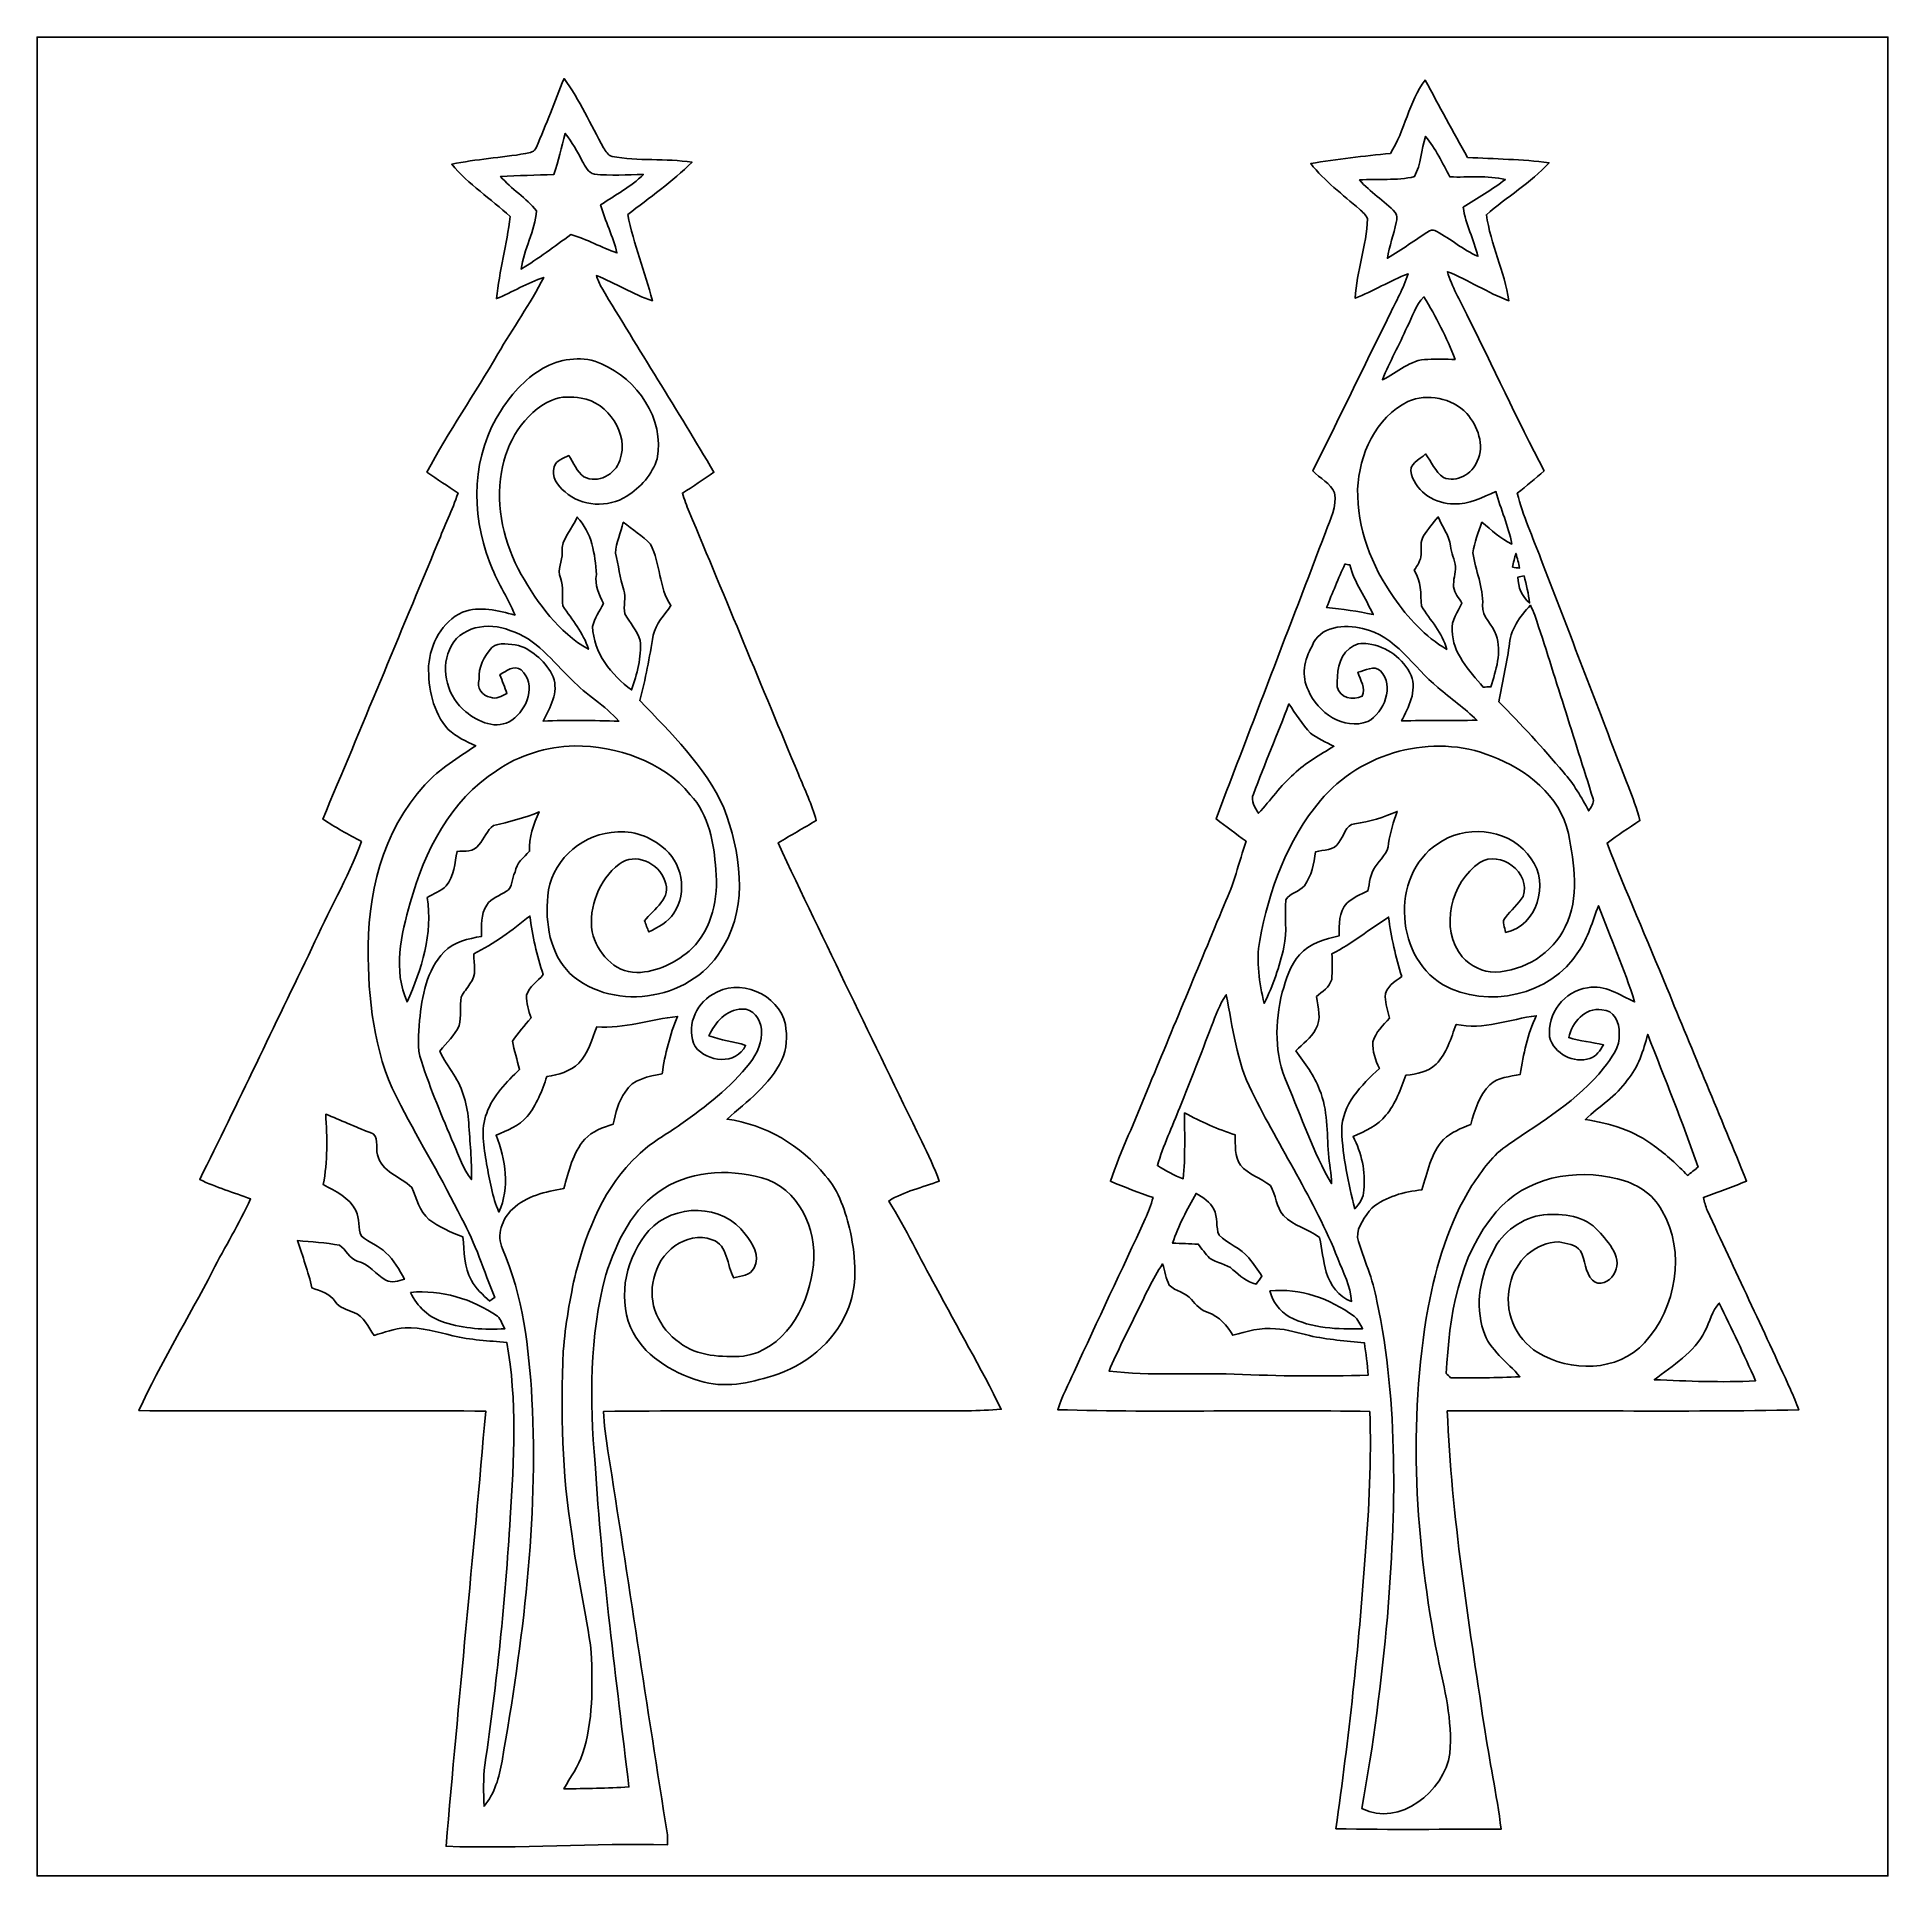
# Model space of a CAD drawing. Header units: centimetres. Extents: x -16.8 to 16.8, y -16.7 to 16.7.
import ezdxf

# ---------------------------------------------------------------- set-up
doc = ezdxf.new("R2010")
doc.units = ezdxf.units.CM
doc.header["$MEASUREMENT"] = 0
doc.layers.add('Layer 1', color=7, linetype='Continuous')

msp = doc.modelspace()

# ---------------------------------------------------------------- linework, layer by layer
at = {"layer": 'Layer 1', "color": 7}
for points, knots in [([(-16.77458, 16.66875), (-16.77458, 16.66875), (16.77458, 16.66875), (16.77458, 16.66875), (16.77458, 16.66875), (16.77458, 16.66875), (16.77458, -16.66875), (16.77458, -16.66875), (16.77458, -16.66875), (16.77458, -16.66875), (-16.77458, -16.66875), (-16.77458, -16.66875), (-16.77458, -16.66875), (-16.77458, -16.66875), (-16.77458, 16.66875), (-16.77458, 16.66875), (-16.77458, 16.66875), (-16.77458, 16.66875), (-16.77458, 16.66875), (-16.77458, 16.66875)], [0, 0, 0, 0, 0.16666667, 0.16666667, 0.16666667, 0.16666667, 0.33333333, 0.33333333, 0.33333333, 0.33333333, 0.5, 0.5, 0.5, 0.5, 0.66666667, 0.66666667, 0.66666667, 0.66666667, 1, 1, 1, 1]), ([(-7.22207, 15.91486), (-7.38928, 15.5), (-7.54521, 15.08019), (-7.72407, 14.67026), (-7.72407, 14.67026), (-7.75264, 14.58842), (-7.84437, 14.57007), (-7.91986, 14.55491), (-7.91986, 14.55491), (-8.36436, 14.48329), (-8.81556, 14.45366), (-9.25724, 14.36299), (-9.25724, 14.36299), (-8.95315, 13.99787), (-8.54781, 13.73329), (-8.19926, 13.41402), (-8.19926, 13.41402), (-8.25853, 12.91378), (-8.39188, 12.42624), (-8.44868, 11.92565), (-8.44868, 11.92565), (-8.15763, 12.04419), (-7.8867, 12.20964), (-7.58896, 12.31159), (-7.58896, 12.31159), (-7.83202, 11.8297), (-8.15411, 11.39225), (-8.42151, 10.92341), (-8.42151, 10.92341), (-8.83849, 10.20269), (-9.31792, 9.51689), (-9.70633, 8.78029), (-9.70633, 8.78029), (-9.52006, 8.65187), (-9.33238, 8.52523), (-9.14365, 8.40034), (-9.14365, 8.40034), (-9.24736, 8.09237), (-9.39165, 7.79992), (-9.50877, 7.49723), (-9.50877, 7.49723), (-10.20657, 5.82895), (-10.89307, 4.15643), (-11.59581, 2.49026), (-11.59581, 2.49026), (-11.36968, 2.34174), (-11.13261, 2.2098), (-10.89343, 2.08315), (-10.89343, 2.08315), (-11.14143, 1.4164), (-11.50585, 0.79939), (-11.7923, 0.14887), (-11.7923, 0.14887), (-12.47316, -1.24672), (-13.13251, -2.65254), (-13.82501, -4.04213), (-13.82501, -4.04213), (-13.52868, -4.18818), (-13.20976, -4.27531), (-12.9032, -4.39561), (-12.9032, -4.39561), (-13.10605, -4.8454), (-13.37239, -5.26344), (-13.59218, -5.70512), (-13.59218, -5.70512), (-14.02856, -6.55179), (-14.5348, -7.36424), (-14.92779, -8.23207), (-14.92779, -8.23207), (-12.833, -8.24653), (-10.73785, -8.2296), (-8.6427, -8.24054), (-8.6427, -8.24054), (-8.86742, -10.8712), (-9.13448, -13.49869), (-9.36025, -16.12935), (-9.36025, -16.12935), (-8.02323, -16.18227), (-6.68549, -16.06409), (-5.34741, -16.10501), (-5.34741, -16.10501), (-5.34599, -16.04469), (-5.34282, -15.98436), (-5.34882, -15.92439), (-5.34882, -15.92439), (-5.71747, -13.60452), (-6.06178, -11.28042), (-6.42549, -8.95985), (-6.42549, -8.95985), (-6.46289, -8.72349), (-6.50134, -8.48678), (-6.50628, -8.24759), (-6.50628, -8.24759), (-4.30812, -8.22184), (-2.10961, -8.24724), (0.08855, -8.2356), (0.08855, -8.2356), (0.29245, -8.23101), (0.49671, -8.22184), (0.70097, -8.20667), (0.70097, -8.20667), (0.3302, -7.45384), (-0.09066, -6.72641), (-0.48401, -5.98558), (-0.48401, -5.98558), (-0.7747, -5.47158), (-1.02164, -4.93254), (-1.33703, -4.43301), (-1.33703, -4.43301), (-1.05728, -4.25662), (-0.72708, -4.18994), (-0.42157, -4.07211), (-0.42157, -4.07211), (-0.50765, -3.82446), (-0.62548, -3.58951), (-0.73942, -3.35386), (-0.73942, -3.35386), (-1.61184, -1.55187), (-2.48885, 0.248), (-3.34398, 2.05775), (-3.34398, 2.05775), (-3.11397, 2.19604), (-2.88114, 2.32939), (-2.65007, 2.46521), (-2.65007, 2.46521), (-2.7305, 2.75449), (-2.86032, 3.02613), (-2.97286, 3.30341), (-2.97286, 3.30341), (-3.63538, 4.88915), (-4.29189, 6.477), (-4.95406, 8.06274), (-4.95406, 8.06274), (-5.00063, 8.1728), (-5.0419, 8.28534), (-5.07612, 8.39999), (-5.07612, 8.39999), (-4.8835, 8.52311), (-4.69265, 8.64905), (-4.50462, 8.77958), (-4.50462, 8.77958), (-5.16925, 9.90177), (-5.8674, 11.00455), (-6.54015, 12.12215), (-6.54015, 12.12215), (-6.58142, 12.192), (-6.60859, 12.26855), (-6.6361, 12.34405), (-6.6361, 12.34405), (-6.28897, 12.21176), (-5.9757, 12.0015), (-5.62081, 11.88826), (-5.62081, 11.88826), (-5.75134, 12.41354), (-5.96194, 12.91696), (-6.06848, 13.44824), (-6.06848, 13.44824), (-5.67373, 13.75692), (-5.25956, 14.04549), (-4.90255, 14.39862), (-4.90255, 14.39862), (-5.38304, 14.47341), (-5.8741, 14.41309), (-6.35212, 14.50481), (-6.35212, 14.50481), (-6.42902, 14.5221), (-6.46642, 14.60006), (-6.50593, 14.66039), (-6.50593, 14.66039), (-6.73876, 15.08125), (-6.93738, 15.52504), (-7.22207, 15.91486), (-7.22207, 15.91486), (-7.22207, 15.91486), (-7.22207, 15.91486), (-7.22207, 15.91486)], [0, 0, 0, 0, 0.02222222, 0.02222222, 0.02222222, 0.02222222, 0.04444444, 0.04444444, 0.04444444, 0.04444444, 0.06666667, 0.06666667, 0.06666667, 0.06666667, 0.08888889, 0.08888889, 0.08888889, 0.08888889, 0.11111111, 0.11111111, 0.11111111, 0.11111111, 0.13333333, 0.13333333, 0.13333333, 0.13333333, 0.15555556, 0.15555556, 0.15555556, 0.15555556, 0.17777778, 0.17777778, 0.17777778, 0.17777778, 0.2, 0.2, 0.2, 0.2, 0.22222222, 0.22222222, 0.22222222, 0.22222222, 0.24444444, 0.24444444, 0.24444444, 0.24444444, 0.26666667, 0.26666667, 0.26666667, 0.26666667, 0.28888889, 0.28888889, 0.28888889, 0.28888889, 0.31111111, 0.31111111, 0.31111111, 0.31111111, 0.33333333, 0.33333333, 0.33333333, 0.33333333, 0.35555556, 0.35555556, 0.35555556, 0.35555556, 0.37777778, 0.37777778, 0.37777778, 0.37777778, 0.4, 0.4, 0.4, 0.4, 0.42222222, 0.42222222, 0.42222222, 0.42222222, 0.44444444, 0.44444444, 0.44444444, 0.44444444, 0.46666667, 0.46666667, 0.46666667, 0.46666667, 0.48888889, 0.48888889, 0.48888889, 0.48888889, 0.51111111, 0.51111111, 0.51111111, 0.51111111, 0.53333333, 0.53333333, 0.53333333, 0.53333333, 0.55555556, 0.55555556, 0.55555556, 0.55555556, 0.57777778, 0.57777778, 0.57777778, 0.57777778, 0.6, 0.6, 0.6, 0.6, 0.62222222, 0.62222222, 0.62222222, 0.62222222, 0.64444444, 0.64444444, 0.64444444, 0.64444444, 0.66666667, 0.66666667, 0.66666667, 0.66666667, 0.68888889, 0.68888889, 0.68888889, 0.68888889, 0.71111111, 0.71111111, 0.71111111, 0.71111111, 0.73333333, 0.73333333, 0.73333333, 0.73333333, 0.75555556, 0.75555556, 0.75555556, 0.75555556, 0.77777778, 0.77777778, 0.77777778, 0.77777778, 0.8, 0.8, 0.8, 0.8, 0.82222222, 0.82222222, 0.82222222, 0.82222222, 0.84444444, 0.84444444, 0.84444444, 0.84444444, 0.86666667, 0.86666667, 0.86666667, 0.86666667, 0.88888889, 0.88888889, 0.88888889, 0.88888889, 0.91111111, 0.91111111, 0.91111111, 0.91111111, 0.93333333, 0.93333333, 0.93333333, 0.93333333, 0.95555556, 0.95555556, 0.95555556, 0.95555556, 1, 1, 1, 1]), ([(7.75476, 14.55737), (7.27181, 14.51187), (6.78921, 14.45719), (6.31084, 14.37569), (6.31084, 14.37569), (6.56202, 14.05502), (6.89187, 13.81266), (7.19561, 13.54596), (7.19561, 13.54596), (7.25029, 13.49692), (7.31273, 13.44683), (7.33919, 13.37522), (7.33919, 13.37522), (7.32367, 12.88697), (7.14304, 12.4206), (7.1187, 11.93341), (7.1187, 11.93341), (7.44573, 12.06288), (7.74806, 12.24739), (8.07508, 12.3765), (8.07508, 12.3765), (7.99606, 12.11404), (7.85495, 11.87697), (7.73994, 11.62967), (7.73994, 11.62967), (7.27216, 10.68881), (6.81849, 9.74125), (6.34753, 8.80181), (6.34753, 8.80181), (6.47735, 8.6681), (6.67279, 8.58167), (6.74511, 8.40317), (6.74511, 8.40317), (6.78603, 8.15799), (6.66715, 7.92692), (6.5853, 7.70361), (6.5853, 7.70361), (5.9242, 5.96688), (5.25533, 4.23263), (4.59634, 2.49484), (4.59634, 2.49484), (4.77661, 2.35867), (4.95759, 2.22356), (5.14032, 2.0895), (5.14032, 2.0895), (5.01015, 1.70462), (4.91843, 1.30528), (4.74345, 0.93698), (4.74345, 0.93698), (4.27849, -0.18521), (3.81282, -1.30704), (3.34645, -2.42888), (3.34645, -2.42888), (3.13161, -2.97991), (2.87338, -3.51367), (2.68005, -4.07317), (2.68005, -4.07317), (2.93441, -4.18218), (3.19476, -4.27673), (3.45511, -4.37127), (3.45511, -4.37127), (3.41489, -4.50215), (3.36867, -4.63162), (3.31117, -4.75615), (3.31117, -4.75615), (2.88607, -5.68219), (2.44757, -6.60259), (2.02248, -7.52863), (2.02248, -7.52863), (1.91982, -7.75582), (1.80375, -7.97807), (1.72649, -8.21584), (1.72649, -8.21584), (3.61033, -8.27405), (5.49698, -8.20773), (7.38187, -8.24865), (7.38187, -8.24865), (7.41398, -9.12213), (7.37235, -9.99631), (7.29862, -10.86732), (7.29862, -10.86732), (7.18502, -12.52185), (6.99841, -14.17073), (6.76839, -15.81326), (6.76839, -15.81326), (7.76605, -15.83337), (8.76406, -15.8182), (9.76207, -15.82067), (9.76207, -15.82067), (9.6841, -15.18991), (9.54934, -14.56831), (9.45409, -13.94037), (9.45409, -13.94037), (9.17504, -12.04771), (8.86037, -10.1533), (8.78769, -8.23877), (8.78769, -8.23877), (10.91036, -8.22396), (13.03373, -8.26135), (15.15639, -8.21972), (15.15639, -8.21972), (15.11406, -8.09378), (15.06255, -7.97066), (15.00822, -7.85036), (15.00822, -7.85036), (14.51363, -6.7631), (13.99857, -5.68537), (13.49904, -4.60057), (13.49904, -4.60057), (13.46588, -4.52614), (13.44612, -4.44747), (13.4306, -4.36809), (13.4306, -4.36809), (13.69095, -4.27073), (13.95518, -4.18183), (14.21059, -4.07106), (14.21059, -4.07106), (13.73893, -2.89983), (13.24222, -1.73884), (12.76703, -0.56903), (12.76703, -0.56903), (12.40719, 0.30692), (12.02443, 1.17369), (11.68294, 2.05705), (11.68294, 2.05705), (11.87626, 2.19957), (12.07699, 2.33186), (12.27808, 2.46415), (12.27808, 2.46415), (12.1666, 2.89278), (11.97575, 3.29494), (11.82405, 3.71016), (11.82405, 3.71016), (11.38414, 4.87786), (10.92835, 6.03956), (10.48526, 7.20619), (10.48526, 7.20619), (10.3378, 7.60201), (10.15506, 7.98724), (10.05628, 8.39929), (10.05628, 8.39929), (10.22103, 8.53087), (10.38613, 8.66246), (10.54241, 8.80463), (10.54241, 8.80463), (10.05064, 9.73772), (9.61143, 10.69728), (9.14012, 11.64096), (9.14012, 11.64096), (9.01559, 11.89496), (8.8713, 12.14226), (8.78946, 12.4146), (8.78946, 12.4146), (9.17222, 12.26361), (9.51794, 12.03149), (9.90459, 11.88826), (9.90459, 11.88826), (9.82239, 12.42236), (9.57298, 12.91343), (9.49537, 13.44754), (9.49537, 13.44754), (9.86578, 13.76962), (10.30217, 14.02221), (10.63061, 14.39086), (10.63061, 14.39086), (10.14095, 14.45295), (9.64741, 14.45754), (9.15564, 14.48647), (9.15564, 14.48647), (8.88436, 14.94614), (8.64341, 15.42274), (8.38376, 15.88876), (8.38376, 15.88876), (8.08849, 15.49118), (8.02181, 14.97365), (7.75476, 14.55737)], [0, 0, 0, 0, 0.02222222, 0.02222222, 0.02222222, 0.02222222, 0.04444444, 0.04444444, 0.04444444, 0.04444444, 0.06666667, 0.06666667, 0.06666667, 0.06666667, 0.08888889, 0.08888889, 0.08888889, 0.08888889, 0.11111111, 0.11111111, 0.11111111, 0.11111111, 0.13333333, 0.13333333, 0.13333333, 0.13333333, 0.15555556, 0.15555556, 0.15555556, 0.15555556, 0.17777778, 0.17777778, 0.17777778, 0.17777778, 0.2, 0.2, 0.2, 0.2, 0.22222222, 0.22222222, 0.22222222, 0.22222222, 0.24444444, 0.24444444, 0.24444444, 0.24444444, 0.26666667, 0.26666667, 0.26666667, 0.26666667, 0.28888889, 0.28888889, 0.28888889, 0.28888889, 0.31111111, 0.31111111, 0.31111111, 0.31111111, 0.33333333, 0.33333333, 0.33333333, 0.33333333, 0.35555556, 0.35555556, 0.35555556, 0.35555556, 0.37777778, 0.37777778, 0.37777778, 0.37777778, 0.4, 0.4, 0.4, 0.4, 0.42222222, 0.42222222, 0.42222222, 0.42222222, 0.44444444, 0.44444444, 0.44444444, 0.44444444, 0.46666667, 0.46666667, 0.46666667, 0.46666667, 0.48888889, 0.48888889, 0.48888889, 0.48888889, 0.51111111, 0.51111111, 0.51111111, 0.51111111, 0.53333333, 0.53333333, 0.53333333, 0.53333333, 0.55555556, 0.55555556, 0.55555556, 0.55555556, 0.57777778, 0.57777778, 0.57777778, 0.57777778, 0.6, 0.6, 0.6, 0.6, 0.62222222, 0.62222222, 0.62222222, 0.62222222, 0.64444444, 0.64444444, 0.64444444, 0.64444444, 0.66666667, 0.66666667, 0.66666667, 0.66666667, 0.68888889, 0.68888889, 0.68888889, 0.68888889, 0.71111111, 0.71111111, 0.71111111, 0.71111111, 0.73333333, 0.73333333, 0.73333333, 0.73333333, 0.75555556, 0.75555556, 0.75555556, 0.75555556, 0.77777778, 0.77777778, 0.77777778, 0.77777778, 0.8, 0.8, 0.8, 0.8, 0.82222222, 0.82222222, 0.82222222, 0.82222222, 0.84444444, 0.84444444, 0.84444444, 0.84444444, 0.86666667, 0.86666667, 0.86666667, 0.86666667, 0.88888889, 0.88888889, 0.88888889, 0.88888889, 0.91111111, 0.91111111, 0.91111111, 0.91111111, 0.93333333, 0.93333333, 0.93333333, 0.93333333, 0.95555556, 0.95555556, 0.95555556, 0.95555556, 1, 1, 1, 1]), ([(-7.19914, 14.92109), (-7.08237, 14.76269), (-6.979, 14.59477), (-6.89151, 14.41909), (-6.89151, 14.41909), (-6.84001, 14.32489), (-6.78674, 14.20812), (-6.67173, 14.18061), (-6.67173, 14.18061), (-6.37681, 14.15344), (-6.07977, 14.17179), (-5.78379, 14.17743), (-5.78379, 14.17743), (-6.00992, 13.95271), (-6.29673, 13.80314), (-6.55849, 13.62569), (-6.55849, 13.62569), (-6.47841, 13.32936), (-6.33201, 13.05489), (-6.26322, 12.75539), (-6.26322, 12.75539), (-6.54826, 12.84852), (-6.8072, 13.00868), (-7.09824, 13.08594), (-7.09824, 13.08594), (-7.39599, 12.87321), (-7.68703, 12.64991), (-8.001, 12.46187), (-8.001, 12.46187), (-7.94844, 12.82312), (-7.74876, 13.15438), (-7.7216, 13.51703), (-7.7216, 13.51703), (-7.90963, 13.75128), (-8.17739, 13.91285), (-8.37353, 14.14216), (-8.37353, 14.14216), (-8.05145, 14.15803), (-7.72866, 14.16544), (-7.40622, 14.17637), (-7.40622, 14.17637), (-7.32755, 14.42191), (-7.26264, 14.67132), (-7.19914, 14.92109)], [0, 0, 0, 0, 0.08333333, 0.08333333, 0.08333333, 0.08333333, 0.16666667, 0.16666667, 0.16666667, 0.16666667, 0.25, 0.25, 0.25, 0.25, 0.33333333, 0.33333333, 0.33333333, 0.33333333, 0.41666667, 0.41666667, 0.41666667, 0.41666667, 0.5, 0.5, 0.5, 0.5, 0.58333333, 0.58333333, 0.58333333, 0.58333333, 0.66666667, 0.66666667, 0.66666667, 0.66666667, 0.75, 0.75, 0.75, 0.75, 0.83333333, 0.83333333, 0.83333333, 0.83333333, 1, 1, 1, 1]), ([(8.39223, 14.86535), (8.57603, 14.64557), (8.69844, 14.38346), (8.83426, 14.13298), (8.83426, 14.13298), (9.16799, 14.12134), (9.5123, 14.16297), (9.84109, 14.08677), (9.84109, 14.08677), (9.59661, 13.90262), (9.33379, 13.74422), (9.07486, 13.5823), (9.07486, 13.5823), (9.11613, 13.27256), (9.26994, 12.99563), (9.34226, 12.69436), (9.34226, 12.69436), (9.07274, 12.8083), (8.85014, 13.00586), (8.59472, 13.1445), (8.59472, 13.1445), (8.55486, 13.16602), (8.50759, 13.18613), (8.46737, 13.15473), (8.46737, 13.15473), (8.20667, 12.9981), (7.96607, 12.81077), (7.70255, 12.65908), (7.70255, 12.65908), (7.73677, 12.87921), (7.81509, 13.08911), (7.86306, 13.30607), (7.86306, 13.30607), (7.87224, 13.3664), (7.89129, 13.43907), (7.84507, 13.48952), (7.84507, 13.48952), (7.64681, 13.70471), (7.38576, 13.85252), (7.19702, 14.0776), (7.19702, 14.0776), (7.52687, 14.103), (7.86906, 14.05996), (8.19291, 14.13792), (8.19291, 14.13792), (8.30827, 14.36158), (8.31921, 14.62617), (8.39223, 14.86535)], [0, 0, 0, 0, 0.07692308, 0.07692308, 0.07692308, 0.07692308, 0.15384615, 0.15384615, 0.15384615, 0.15384615, 0.23076923, 0.23076923, 0.23076923, 0.23076923, 0.30769231, 0.30769231, 0.30769231, 0.30769231, 0.38461538, 0.38461538, 0.38461538, 0.38461538, 0.46153846, 0.46153846, 0.46153846, 0.46153846, 0.53846154, 0.53846154, 0.53846154, 0.53846154, 0.61538462, 0.61538462, 0.61538462, 0.61538462, 0.69230769, 0.69230769, 0.69230769, 0.69230769, 0.76923077, 0.76923077, 0.76923077, 0.76923077, 0.84615385, 0.84615385, 0.84615385, 0.84615385, 1, 1, 1, 1]), ([(8.0585, 11.41342), (8.15552, 11.5951), (8.21126, 11.80924), (8.36224, 11.9574), (8.36224, 11.9574), (8.58555, 11.59969), (8.77746, 11.21904), (8.92916, 10.82499), (8.92916, 10.82499), (8.76371, 10.82358), (8.59755, 10.83804), (8.4328, 10.82499), (8.4328, 10.82499), (8.11354, 10.82675), (7.88635, 10.57981), (7.61224, 10.45633), (7.61224, 10.45633), (7.74206, 10.78371), (7.91845, 11.09028), (8.0585, 11.41342)], [0, 0, 0, 0, 0.16666667, 0.16666667, 0.16666667, 0.16666667, 0.33333333, 0.33333333, 0.33333333, 0.33333333, 0.5, 0.5, 0.5, 0.5, 0.66666667, 0.66666667, 0.66666667, 0.66666667, 1, 1, 1, 1]), ([(-7.55333, 10.69234), (-7.24429, 10.84333), (-6.86294, 10.89625), (-6.54438, 10.74208), (-6.54438, 10.74208), (-5.88998, 10.46727), (-5.39821, 9.74725), (-5.53438, 9.02476), (-5.53438, 9.02476), (-5.62257, 8.73901), (-5.83353, 8.49912), (-6.08648, 8.34461), (-6.08648, 8.34461), (-6.42444, 8.13082), (-6.90386, 8.15164), (-7.20408, 8.42469), (-7.20408, 8.42469), (-7.33848, 8.52523), (-7.46054, 8.70479), (-7.40057, 8.87836), (-7.40057, 8.87836), (-7.36918, 8.99724), (-7.23018, 9.03287), (-7.13634, 9.08121), (-7.13634, 9.08121), (-7.04709, 8.95315), (-6.99276, 8.78981), (-6.86259, 8.69562), (-6.86259, 8.69562), (-6.60506, 8.56368), (-6.29497, 8.73725), (-6.21101, 8.99442), (-6.21101, 8.99442), (-6.03568, 9.47808), (-6.4202, 10.04006), (-6.91198, 10.12437), (-6.91198, 10.12437), (-7.08695, 10.14201), (-7.27534, 10.16494), (-7.44008, 10.08803), (-7.44008, 10.08803), (-7.95126, 9.85414), (-8.27123, 9.32004), (-8.35484, 8.77817), (-8.35484, 8.77817), (-8.47513, 8.14211), (-8.30051, 7.48489), (-7.99818, 6.92397), (-7.99818, 6.92397), (-7.69303, 6.39904), (-7.3219, 5.87304), (-6.78004, 5.57142), (-6.78004, 5.57142), (-6.86999, 5.86705), (-7.07425, 6.10306), (-7.24359, 6.35459), (-7.24359, 6.35459), (-7.2704, 6.52286), (-7.22277, 6.6989), (-7.28839, 6.86188), (-7.28839, 6.86188), (-7.3533, 7.01569), (-7.25029, 7.16739), (-7.25593, 7.32367), (-7.25593, 7.32367), (-7.27851, 7.57132), (-7.07073, 7.75017), (-6.98324, 7.96572), (-6.98324, 7.96572), (-6.71795, 7.68738), (-6.65903, 7.29227), (-6.6354, 6.92538), (-6.6354, 6.92538), (-6.67138, 6.73594), (-6.59059, 6.56237), (-6.50875, 6.39833), (-6.50875, 6.39833), (-6.57825, 6.26145), (-6.67385, 6.13163), (-6.70525, 5.97958), (-6.70525, 5.97958), (-6.68726, 5.50686), (-6.3687, 5.10046), (-5.99687, 4.83306), (-5.99687, 4.83306), (-5.8995, 5.12198), (-5.81731, 5.42361), (-5.84059, 5.73123), (-5.84059, 5.73123), (-5.90091, 5.90868), (-6.02791, 6.05261), (-6.11823, 6.21418), (-6.11823, 6.21418), (-6.15139, 6.35494), (-6.09565, 6.50416), (-6.13904, 6.64351), (-6.13904, 6.64351), (-6.21524, 6.86047), (-6.23111, 7.09224), (-6.29003, 7.31379), (-6.29003, 7.31379), (-6.27839, 7.5057), (-6.19337, 7.68562), (-6.14892, 7.87118), (-6.14892, 7.87118), (-5.97923, 7.74559), (-5.8039, 7.62317), (-5.65397, 7.47395), (-5.65397, 7.47395), (-5.47194, 7.12082), (-5.50968, 6.69396), (-5.28461, 6.36023), (-5.28461, 6.36023), (-5.40173, 6.18913), (-5.5626, 6.03356), (-5.60423, 5.82295), (-5.60423, 5.82295), (-5.67267, 5.42537), (-5.74569, 5.02814), (-5.84976, 4.63797), (-5.84976, 4.63797), (-5.27614, 4.04883), (-4.67254, 3.45369), (-4.32576, 2.69522), (-4.32576, 2.69522), (-4.03084, 1.90994), (-3.87385, 0.9525), (-4.32717, 0.19685), (-4.32717, 0.19685), (-4.83376, -0.77505), (-6.30343, -1.04563), (-7.11518, -0.30692), (-7.11518, -0.30692), (-7.48136, 0.05397), (-7.5632, 0.60713), (-7.51699, 1.09749), (-7.51699, 1.09749), (-7.46901, 1.68663), (-6.9536, 2.19393), (-6.36658, 2.24649), (-6.36658, 2.24649), (-6.04167, 2.2987), (-5.70195, 2.20627), (-5.45112, 1.99143), (-5.45112, 1.99143), (-5.07965, 1.73179), (-4.97805, 1.15958), (-5.23169, 0.78564), (-5.23169, 0.78564), (-5.33188, 0.61736), (-5.5178, 0.5334), (-5.68431, 0.4445), (-5.68431, 0.4445), (-5.71147, 0.51223), (-5.73793, 0.57961), (-5.76474, 0.64699), (-5.76474, 0.64699), (-5.60246, 0.84561), (-5.25216, 1.07668), (-5.39644, 1.37301), (-5.39644, 1.37301), (-5.50616, 1.69686), (-5.93302, 1.89724), (-6.22582, 1.67428), (-6.22582, 1.67428), (-6.58989, 1.39383), (-6.77686, 0.89747), (-6.71442, 0.44521), (-6.71442, 0.44521), (-6.62023, 0.07161), (-6.32072, -0.28998), (-5.90515, -0.29069), (-5.90515, -0.29069), (-5.53191, -0.28469), (-5.17807, -0.10442), (-4.90502, 0.14252), (-4.90502, 0.14252), (-4.53319, 0.51118), (-4.4263, 1.06398), (-4.46899, 1.5688), (-4.46899, 1.5688), (-4.50779, 2.04929), (-4.59211, 2.56611), (-4.9343, 2.93335), (-4.9343, 2.93335), (-5.44054, 3.55247), (-6.2611, 3.80683), (-7.03615, 3.82094), (-7.03615, 3.82094), (-7.53604, 3.80224), (-8.03451, 3.65337), (-8.44797, 3.36868), (-8.44797, 3.36868), (-9.27841, 2.83281), (-9.75289, 1.90359), (-10.01042, 0.97508), (-10.01042, 0.97508), (-10.17411, 0.40111), (-10.32475, -0.25294), (-10.06651, -0.82233), (-10.06651, -0.82233), (-9.7984, -0.23566), (-9.59767, 0.41663), (-9.70209, 1.06856), (-9.70209, 1.06856), (-9.58568, 1.13524), (-9.45727, 1.1878), (-9.35708, 1.27917), (-9.35708, 1.27917), (-9.21491, 1.45627), (-9.20433, 1.69333), (-9.16093, 1.90641), (-9.16093, 1.90641), (-9.02406, 1.90923), (-8.85296, 1.89159), (-8.76759, 2.02671), (-8.76759, 2.02671), (-8.66669, 2.13325), (-8.61907, 2.29129), (-8.49806, 2.37631), (-8.49806, 2.37631), (-8.21725, 2.4384), (-7.93926, 2.51495), (-7.6708, 2.61973), (-7.6708, 2.61973), (-7.78263, 2.39959), (-7.85777, 2.15724), (-7.84754, 1.90712), (-7.84754, 1.90712), (-7.95091, 1.79352), (-8.08849, 1.69404), (-8.11071, 1.52859), (-8.11071, 1.52859), (-8.17739, 1.42558), (-8.14705, 1.24883), (-8.26594, 1.18145), (-8.26594, 1.18145), (-8.38694, 1.10173), (-8.54357, 1.06362), (-8.6233, 0.9331), (-8.6233, 0.9331), (-8.73901, 0.76553), (-8.7122, 0.55704), (-8.71643, 0.36442), (-8.71643, 0.36442), (-8.95844, 0.32209), (-9.2202, 0.27234), (-9.39553, 0.0822), (-9.39553, 0.0822), (-9.71621, -0.24553), (-9.79664, -0.7239), (-9.84144, -1.16205), (-9.84144, -1.16205), (-9.84991, -1.40582), (-9.90106, -1.66441), (-9.80546, -1.89865), (-9.80546, -1.89865), (-9.6453, -2.41265), (-9.42763, -2.90583), (-9.22196, -3.40254), (-9.22196, -3.40254), (-9.12178, -3.61879), (-9.04981, -3.85304), (-8.90129, -4.04283), (-8.90129, -4.04283), (-8.89, -3.69993), (-8.93057, -3.35844), (-8.94927, -3.01731), (-8.94927, -3.01731), (-8.97326, -2.70757), (-9.0491, -2.39395), (-9.22584, -2.13466), (-9.22584, -2.13466), (-9.30698, -1.99461), (-9.41705, -1.86831), (-9.47138, -1.71521), (-9.47138, -1.71521), (-9.35849, -1.55857), (-9.19621, -1.43616), (-9.12424, -1.25166), (-9.12424, -1.25166), (-9.0865, -1.08232), (-9.10802, -0.90593), (-9.08614, -0.73519), (-9.08614, -0.73519), (-9.04663, -0.6477), (-8.97467, -0.57997), (-8.92704, -0.49777), (-8.92704, -0.49777), (-8.79898, -0.34431), (-8.85225, -0.13547), (-8.85896, 0.04657), (-8.85896, 0.04657), (-8.49101, 0.23036), (-8.1594, 0.4766), (-7.84049, 0.73413), (-7.84049, 0.73413), (-7.79463, 0.37324), (-7.7149, 0.01693), (-7.59883, -0.32773), (-7.59883, -0.32773), (-7.70149, -0.44768), (-7.85072, -0.54434), (-7.90011, -0.70203), (-7.90011, -0.70203), (-7.9061, -0.8442), (-7.86377, -0.98072), (-7.81932, -1.11372), (-7.81932, -1.11372), (-7.9375, -1.24919), (-8.05145, -1.38818), (-8.15869, -1.53282), (-8.15869, -1.53282), (-8.12553, -1.70639), (-8.07332, -1.87537), (-8.02816, -2.04576), (-8.02816, -2.04576), (-8.26488, -2.27753), (-8.51041, -2.51989), (-8.6233, -2.84021), (-8.6233, -2.84021), (-8.73972, -3.13302), (-8.6741, -3.45758), (-8.62718, -3.75744), (-8.62718, -3.75744), (-8.57038, -4.05342), (-8.52276, -4.35539), (-8.40246, -4.63374), (-8.40246, -4.63374), (-8.19785, -4.18818), (-8.2864, -3.683), (-8.45361, -3.23991), (-8.45361, -3.23991), (-8.25324, -3.15278), (-8.03945, -3.07269), (-7.89305, -2.9023), (-7.89305, -2.9023), (-7.7156, -2.69275), (-7.62247, -2.4324), (-7.53251, -2.17734), (-7.53251, -2.17734), (-7.32437, -2.14489), (-7.11165, -2.08598), (-6.95537, -1.93463), (-6.95537, -1.93463), (-6.78251, -1.75119), (-6.71689, -1.50601), (-6.62975, -1.27706), (-6.62975, -1.27706), (-6.13057, -1.31198), (-5.65432, -1.14229), (-5.16537, -1.08479), (-5.16537, -1.08479), (-5.3026, -1.41887), (-5.39433, -1.76918), (-5.44371, -2.1269), (-5.44371, -2.1269), (-5.6836, -2.17664), (-5.98311, -2.21756), (-6.11293, -2.45639), (-6.11293, -2.45639), (-6.24205, -2.62678), (-6.28544, -2.8381), (-6.33307, -3.04094), (-6.33307, -3.04094), (-6.5211, -3.09421), (-6.70631, -3.16971), (-6.84777, -3.31047), (-6.84777, -3.31047), (-7.06332, -3.56341), (-7.13669, -3.89537), (-7.2263, -4.20617), (-7.2263, -4.20617), (-7.55685, -4.26332), (-7.90363, -4.34269), (-8.15799, -4.57764), (-8.15799, -4.57764), (-8.34813, -4.7565), (-8.45009, -5.05389), (-8.33614, -5.29908), (-8.33614, -5.29908), (-7.96608, -6.15668), (-7.85883, -7.10071), (-7.80309, -8.02464), (-7.80309, -8.02464), (-7.68738, -10.22562), (-7.96819, -12.42307), (-8.34566, -14.58736), (-8.34566, -14.58736), (-8.39646, -14.87593), (-8.47937, -15.17509), (-8.67198, -15.40334), (-8.67198, -15.40334), (-8.6808, -15.15428), (-8.68892, -14.90521), (-8.65681, -14.65827), (-8.65681, -14.65827), (-8.44056, -13.17272), (-8.2864, -11.67765), (-8.1982, -10.17905), (-8.1982, -10.17905), (-8.13153, -9.12001), (-8.06591, -8.04651), (-8.261, -6.99664), (-8.261, -6.99664), (-8.58767, -6.9656), (-8.91858, -6.9536), (-9.23819, -6.87423), (-9.23819, -6.87423), (-9.52218, -6.80755), (-9.80722, -6.72042), (-10.10179, -6.73029), (-10.10179, -6.73029), (-10.29582, -6.7504), (-10.48138, -6.81179), (-10.66659, -6.86894), (-10.66659, -6.86894), (-10.77383, -6.72006), (-10.85003, -6.52251), (-11.03207, -6.45442), (-11.03207, -6.45442), (-11.15095, -6.39763), (-11.2963, -6.37434), (-11.36932, -6.25369), (-11.36932, -6.25369), (-11.46351, -6.10729), (-11.63708, -6.06143), (-11.7916, -6.00851), (-11.7916, -6.00851), (-11.85898, -5.71676), (-11.95987, -5.43454), (-12.05442, -5.15126), (-12.05442, -5.15126), (-11.79936, -5.17137), (-11.54218, -5.1876), (-11.29065, -5.23452), (-11.29065, -5.23452), (-11.17, -5.31566), (-11.11638, -5.47758), (-10.96927, -5.52415), (-10.96927, -5.52415), (-10.75373, -5.5686), (-10.63801, -5.76968), (-10.45351, -5.8674), (-10.45351, -5.8674), (-10.34627, -5.92631), (-10.22456, -5.87728), (-10.1159, -5.85011), (-10.1159, -5.85011), (-10.20692, -5.67725), (-10.30464, -5.50333), (-10.44963, -5.36963), (-10.44963, -5.36963), (-10.5791, -5.24475), (-10.75655, -5.18724), (-10.89237, -5.07083), (-10.89237, -5.07083), (-10.96786, -4.9276), (-10.91988, -4.75051), (-10.99467, -4.60728), (-10.99467, -4.60728), (-11.11673, -4.36951), (-11.36333, -4.25521), (-11.58558, -4.13385), (-11.58558, -4.13385), (-11.50549, -3.71404), (-11.51467, -3.2833), (-11.54183, -2.85891), (-11.54183, -2.85891), (-11.27231, -2.96545), (-11.01055, -3.08998), (-10.7382, -3.19017), (-10.7382, -3.19017), (-10.5597, -3.23921), (-10.64436, -3.45863), (-10.6045, -3.59339), (-10.6045, -3.59339), (-10.53183, -3.90772), (-10.18716, -3.98886), (-9.98079, -4.185), (-9.98079, -4.185), (-9.90283, -4.38926), (-9.83862, -4.61398), (-9.67176, -4.76779), (-9.67176, -4.76779), (-9.48337, -4.90255), (-9.27171, -5.00239), (-9.05475, -5.08282), (-9.05475, -5.08282), (-9.03005, -5.34882), (-9.03746, -5.6321), (-8.90199, -5.87163), (-8.90199, -5.87163), (-8.82615, -6.02368), (-8.69174, -6.13339), (-8.56721, -6.24522), (-8.56721, -6.24522), (-8.54534, -6.22935), (-8.50124, -6.19795), (-8.47937, -6.18208), (-8.47937, -6.18208), (-8.67234, -5.69948), (-8.82826, -5.19959), (-9.08015, -4.7431), (-9.08015, -4.7431), (-9.42058, -4.04777), (-9.82698, -3.38808), (-10.17976, -2.69981), (-10.17976, -2.69981), (-10.63731, -1.88842), (-10.75478, -0.93451), (-10.77419, -0.01799), (-10.77419, -0.01799), (-10.79641, 1.09573), (-10.52089, 2.27718), (-9.74266, 3.11044), (-9.74266, 3.11044), (-9.48337, 3.40466), (-9.14153, 3.60186), (-8.82262, 3.82199), (-8.82262, 3.82199), (-9.00183, 3.89608), (-9.17787, 3.98674), (-9.32251, 4.11798), (-9.32251, 4.11798), (-9.60226, 4.42983), (-9.68622, 4.86234), (-9.67634, 5.26909), (-9.67634, 5.26909), (-9.64636, 5.66561), (-9.43681, 6.07201), (-9.06145, 6.24134), (-9.06145, 6.24134), (-8.74995, 6.35882), (-8.41622, 6.27627), (-8.11001, 6.18843), (-8.11001, 6.18843), (-8.24618, 6.51933), (-8.45503, 6.81637), (-8.57144, 7.1568), (-8.57144, 7.1568), (-8.91858, 8.03875), (-8.89282, 9.10731), (-8.35836, 9.90917), (-8.35836, 9.90917), (-8.15693, 10.22844), (-7.88564, 10.5096), (-7.55333, 10.69234), (-7.55333, 10.69234), (-7.55333, 10.69234), (-7.55333, 10.69234), (-7.55333, 10.69234)], [0, 0, 0, 0, 0.00719424, 0.00719424, 0.00719424, 0.00719424, 0.01438849, 0.01438849, 0.01438849, 0.01438849, 0.02158273, 0.02158273, 0.02158273, 0.02158273, 0.02877698, 0.02877698, 0.02877698, 0.02877698, 0.03597122, 0.03597122, 0.03597122, 0.03597122, 0.04316547, 0.04316547, 0.04316547, 0.04316547, 0.05035971, 0.05035971, 0.05035971, 0.05035971, 0.05755396, 0.05755396, 0.05755396, 0.05755396, 0.0647482, 0.0647482, 0.0647482, 0.0647482, 0.07194245, 0.07194245, 0.07194245, 0.07194245, 0.07913669, 0.07913669, 0.07913669, 0.07913669, 0.08633094, 0.08633094, 0.08633094, 0.08633094, 0.09352518, 0.09352518, 0.09352518, 0.09352518, 0.10071942, 0.10071942, 0.10071942, 0.10071942, 0.10791367, 0.10791367, 0.10791367, 0.10791367, 0.11510791, 0.11510791, 0.11510791, 0.11510791, 0.12230216, 0.12230216, 0.12230216, 0.12230216, 0.1294964, 0.1294964, 0.1294964, 0.1294964, 0.13669065, 0.13669065, 0.13669065, 0.13669065, 0.14388489, 0.14388489, 0.14388489, 0.14388489, 0.15107914, 0.15107914, 0.15107914, 0.15107914, 0.15827338, 0.15827338, 0.15827338, 0.15827338, 0.16546763, 0.16546763, 0.16546763, 0.16546763, 0.17266187, 0.17266187, 0.17266187, 0.17266187, 0.17985612, 0.17985612, 0.17985612, 0.17985612, 0.18705036, 0.18705036, 0.18705036, 0.18705036, 0.1942446, 0.1942446, 0.1942446, 0.1942446, 0.20143885, 0.20143885, 0.20143885, 0.20143885, 0.20863309, 0.20863309, 0.20863309, 0.20863309, 0.21582734, 0.21582734, 0.21582734, 0.21582734, 0.22302158, 0.22302158, 0.22302158, 0.22302158, 0.23021583, 0.23021583, 0.23021583, 0.23021583, 0.23741007, 0.23741007, 0.23741007, 0.23741007, 0.24460432, 0.24460432, 0.24460432, 0.24460432, 0.25179856, 0.25179856, 0.25179856, 0.25179856, 0.25899281, 0.25899281, 0.25899281, 0.25899281, 0.26618705, 0.26618705, 0.26618705, 0.26618705, 0.27338129, 0.27338129, 0.27338129, 0.27338129, 0.28057554, 0.28057554, 0.28057554, 0.28057554, 0.28776978, 0.28776978, 0.28776978, 0.28776978, 0.29496403, 0.29496403, 0.29496403, 0.29496403, 0.30215827, 0.30215827, 0.30215827, 0.30215827, 0.30935252, 0.30935252, 0.30935252, 0.30935252, 0.31654676, 0.31654676, 0.31654676, 0.31654676, 0.32374101, 0.32374101, 0.32374101, 0.32374101, 0.33093525, 0.33093525, 0.33093525, 0.33093525, 0.3381295, 0.3381295, 0.3381295, 0.3381295, 0.34532374, 0.34532374, 0.34532374, 0.34532374, 0.35251799, 0.35251799, 0.35251799, 0.35251799, 0.35971223, 0.35971223, 0.35971223, 0.35971223, 0.36690647, 0.36690647, 0.36690647, 0.36690647, 0.37410072, 0.37410072, 0.37410072, 0.37410072, 0.38129496, 0.38129496, 0.38129496, 0.38129496, 0.38848921, 0.38848921, 0.38848921, 0.38848921, 0.39568345, 0.39568345, 0.39568345, 0.39568345, 0.4028777, 0.4028777, 0.4028777, 0.4028777, 0.41007194, 0.41007194, 0.41007194, 0.41007194, 0.41726619, 0.41726619, 0.41726619, 0.41726619, 0.42446043, 0.42446043, 0.42446043, 0.42446043, 0.43165468, 0.43165468, 0.43165468, 0.43165468, 0.43884892, 0.43884892, 0.43884892, 0.43884892, 0.44604317, 0.44604317, 0.44604317, 0.44604317, 0.45323741, 0.45323741, 0.45323741, 0.45323741, 0.46043165, 0.46043165, 0.46043165, 0.46043165, 0.4676259, 0.4676259, 0.4676259, 0.4676259, 0.47482014, 0.47482014, 0.47482014, 0.47482014, 0.48201439, 0.48201439, 0.48201439, 0.48201439, 0.48920863, 0.48920863, 0.48920863, 0.48920863, 0.49640288, 0.49640288, 0.49640288, 0.49640288, 0.50359712, 0.50359712, 0.50359712, 0.50359712, 0.51079137, 0.51079137, 0.51079137, 0.51079137, 0.51798561, 0.51798561, 0.51798561, 0.51798561, 0.52517986, 0.52517986, 0.52517986, 0.52517986, 0.5323741, 0.5323741, 0.5323741, 0.5323741, 0.53956835, 0.53956835, 0.53956835, 0.53956835, 0.54676259, 0.54676259, 0.54676259, 0.54676259, 0.55395683, 0.55395683, 0.55395683, 0.55395683, 0.56115108, 0.56115108, 0.56115108, 0.56115108, 0.56834532, 0.56834532, 0.56834532, 0.56834532, 0.57553957, 0.57553957, 0.57553957, 0.57553957, 0.58273381, 0.58273381, 0.58273381, 0.58273381, 0.58992806, 0.58992806, 0.58992806, 0.58992806, 0.5971223, 0.5971223, 0.5971223, 0.5971223, 0.60431655, 0.60431655, 0.60431655, 0.60431655, 0.61151079, 0.61151079, 0.61151079, 0.61151079, 0.61870504, 0.61870504, 0.61870504, 0.61870504, 0.62589928, 0.62589928, 0.62589928, 0.62589928, 0.63309353, 0.63309353, 0.63309353, 0.63309353, 0.64028777, 0.64028777, 0.64028777, 0.64028777, 0.64748201, 0.64748201, 0.64748201, 0.64748201, 0.65467626, 0.65467626, 0.65467626, 0.65467626, 0.6618705, 0.6618705, 0.6618705, 0.6618705, 0.66906475, 0.66906475, 0.66906475, 0.66906475, 0.67625899, 0.67625899, 0.67625899, 0.67625899, 0.68345324, 0.68345324, 0.68345324, 0.68345324, 0.69064748, 0.69064748, 0.69064748, 0.69064748, 0.69784173, 0.69784173, 0.69784173, 0.69784173, 0.70503597, 0.70503597, 0.70503597, 0.70503597, 0.71223022, 0.71223022, 0.71223022, 0.71223022, 0.71942446, 0.71942446, 0.71942446, 0.71942446, 0.72661871, 0.72661871, 0.72661871, 0.72661871, 0.73381295, 0.73381295, 0.73381295, 0.73381295, 0.74100719, 0.74100719, 0.74100719, 0.74100719, 0.74820144, 0.74820144, 0.74820144, 0.74820144, 0.75539568, 0.75539568, 0.75539568, 0.75539568, 0.76258993, 0.76258993, 0.76258993, 0.76258993, 0.76978417, 0.76978417, 0.76978417, 0.76978417, 0.77697842, 0.77697842, 0.77697842, 0.77697842, 0.78417266, 0.78417266, 0.78417266, 0.78417266, 0.79136691, 0.79136691, 0.79136691, 0.79136691, 0.79856115, 0.79856115, 0.79856115, 0.79856115, 0.8057554, 0.8057554, 0.8057554, 0.8057554, 0.81294964, 0.81294964, 0.81294964, 0.81294964, 0.82014388, 0.82014388, 0.82014388, 0.82014388, 0.82733813, 0.82733813, 0.82733813, 0.82733813, 0.83453237, 0.83453237, 0.83453237, 0.83453237, 0.84172662, 0.84172662, 0.84172662, 0.84172662, 0.84892086, 0.84892086, 0.84892086, 0.84892086, 0.85611511, 0.85611511, 0.85611511, 0.85611511, 0.86330935, 0.86330935, 0.86330935, 0.86330935, 0.8705036, 0.8705036, 0.8705036, 0.8705036, 0.87769784, 0.87769784, 0.87769784, 0.87769784, 0.88489209, 0.88489209, 0.88489209, 0.88489209, 0.89208633, 0.89208633, 0.89208633, 0.89208633, 0.89928058, 0.89928058, 0.89928058, 0.89928058, 0.90647482, 0.90647482, 0.90647482, 0.90647482, 0.91366906, 0.91366906, 0.91366906, 0.91366906, 0.92086331, 0.92086331, 0.92086331, 0.92086331, 0.92805755, 0.92805755, 0.92805755, 0.92805755, 0.9352518, 0.9352518, 0.9352518, 0.9352518, 0.94244604, 0.94244604, 0.94244604, 0.94244604, 0.94964029, 0.94964029, 0.94964029, 0.94964029, 0.95683453, 0.95683453, 0.95683453, 0.95683453, 0.96402878, 0.96402878, 0.96402878, 0.96402878, 0.97122302, 0.97122302, 0.97122302, 0.97122302, 0.97841727, 0.97841727, 0.97841727, 0.97841727, 0.98561151, 0.98561151, 0.98561151, 0.98561151, 1, 1, 1, 1]), ([(8.07332, 10.0584), (8.4268, 10.22103), (8.8713, 10.12049), (9.14012, 9.84567), (9.14012, 9.84567), (9.33203, 9.61602), (9.47526, 9.26677), (9.3285, 8.97855), (9.3285, 8.97855), (9.24278, 8.74642), (8.95526, 8.58308), (8.71855, 8.68292), (8.71855, 8.68292), (8.56439, 8.78346), (8.50159, 8.97255), (8.39188, 9.11225), (8.39188, 9.11225), (8.28534, 9.00359), (8.06979, 8.93269), (8.13752, 8.73689), (8.13752, 8.73689), (8.23419, 8.41022), (8.57744, 8.19961), (8.90905, 8.20491), (8.90905, 8.20491), (9.18069, 8.18903), (9.42375, 8.32802), (9.66752, 8.4268), (9.66752, 8.4268), (9.75431, 8.10824), (9.89965, 7.8045), (9.95433, 7.47748), (9.95433, 7.47748), (9.75219, 7.57555), (9.58638, 7.72866), (9.41529, 7.87082), (9.41529, 7.87082), (9.35355, 7.68844), (9.27488, 7.50817), (9.24983, 7.31661), (9.24983, 7.31661), (9.29816, 6.99841), (9.44245, 6.69396), (9.42728, 6.36693), (9.42728, 6.36693), (9.40364, 6.15315), (9.61284, 6.01874), (9.67387, 5.82789), (9.67387, 5.82789), (9.77971, 5.51286), (9.66752, 5.19042), (9.57756, 4.88809), (9.57756, 4.88809), (9.52959, 4.88703), (9.48231, 4.88562), (9.43504, 4.88421), (9.43504, 4.88421), (9.18986, 5.18372), (8.87483, 5.49557), (8.8773, 5.91009), (8.8773, 5.91009), (8.85507, 6.09671), (8.97502, 6.24734), (9.05228, 6.40503), (9.05228, 6.40503), (8.99513, 6.49923), (8.91716, 6.58777), (8.90023, 6.69996), (8.90023, 6.69996), (8.89388, 6.82449), (8.93304, 6.94408), (8.93621, 7.06755), (8.93621, 7.06755), (8.91575, 7.1949), (8.86389, 7.31485), (8.84414, 7.44255), (8.84414, 7.44255), (8.82826, 7.63834), (8.6868, 7.78863), (8.62189, 7.96784), (8.62189, 7.96784), (8.52664, 7.85848), (8.43597, 7.74418), (8.35589, 7.62317), (8.35589, 7.62317), (8.28851, 7.52475), (8.32732, 7.3974), (8.31109, 7.28521), (8.31109, 7.28521), (8.30862, 7.17762), (8.24442, 7.08801), (8.18762, 7.00193), (8.18762, 7.00193), (8.32026, 6.80544), (8.30298, 6.57578), (8.31674, 6.35317), (8.31674, 6.35317), (8.4769, 6.09635), (8.70232, 5.87058), (8.77676, 5.56824), (8.77676, 5.56824), (8.38376, 5.79579), (8.07297, 6.1401), (7.8172, 6.51051), (7.8172, 6.51051), (7.41151, 7.07813), (7.15433, 7.76852), (7.16068, 8.47055), (7.16068, 8.47055), (7.19067, 9.09637), (7.48418, 9.77265), (8.07332, 10.0584)], [0, 0, 0, 0, 0.03448276, 0.03448276, 0.03448276, 0.03448276, 0.06896552, 0.06896552, 0.06896552, 0.06896552, 0.10344828, 0.10344828, 0.10344828, 0.10344828, 0.13793103, 0.13793103, 0.13793103, 0.13793103, 0.17241379, 0.17241379, 0.17241379, 0.17241379, 0.20689655, 0.20689655, 0.20689655, 0.20689655, 0.24137931, 0.24137931, 0.24137931, 0.24137931, 0.27586207, 0.27586207, 0.27586207, 0.27586207, 0.31034483, 0.31034483, 0.31034483, 0.31034483, 0.34482759, 0.34482759, 0.34482759, 0.34482759, 0.37931034, 0.37931034, 0.37931034, 0.37931034, 0.4137931, 0.4137931, 0.4137931, 0.4137931, 0.44827586, 0.44827586, 0.44827586, 0.44827586, 0.48275862, 0.48275862, 0.48275862, 0.48275862, 0.51724138, 0.51724138, 0.51724138, 0.51724138, 0.55172414, 0.55172414, 0.55172414, 0.55172414, 0.5862069, 0.5862069, 0.5862069, 0.5862069, 0.62068966, 0.62068966, 0.62068966, 0.62068966, 0.65517241, 0.65517241, 0.65517241, 0.65517241, 0.68965517, 0.68965517, 0.68965517, 0.68965517, 0.72413793, 0.72413793, 0.72413793, 0.72413793, 0.75862069, 0.75862069, 0.75862069, 0.75862069, 0.79310345, 0.79310345, 0.79310345, 0.79310345, 0.82758621, 0.82758621, 0.82758621, 0.82758621, 0.86206897, 0.86206897, 0.86206897, 0.86206897, 0.89655172, 0.89655172, 0.89655172, 0.89655172, 0.93103448, 0.93103448, 0.93103448, 0.93103448, 1, 1, 1, 1]), ([(6.93067, 7.11306), (6.95254, 7.10988), (6.99664, 7.10353), (7.01851, 7.10036), (7.01851, 7.10036), (7.10389, 6.77439), (7.30779, 6.50134), (7.44396, 6.19725), (7.44396, 6.19725), (7.16703, 6.26569), (6.88234, 6.29038), (6.60012, 6.32601), (6.60012, 6.32601), (6.70348, 6.59095), (6.81461, 6.85306), (6.93067, 7.11306)], [0, 0, 0, 0, 0.2, 0.2, 0.2, 0.2, 0.4, 0.4, 0.4, 0.4, 0.6, 0.6, 0.6, 0.6, 1, 1, 1, 1]), ([(9.96632, 7.05732), (9.98432, 7.14163), (10.00725, 7.22383), (10.02982, 7.30709), (10.02982, 7.30709), (10.05769, 7.2196), (10.08168, 7.1307), (10.09862, 7.04003), (10.09862, 7.04003), (10.06581, 7.04427), (9.99949, 7.05309), (9.96632, 7.05732)], [0, 0, 0, 0, 0.25, 0.25, 0.25, 0.25, 0.5, 0.5, 0.5, 0.5, 1, 1, 1, 1]), ([(10.06475, 6.87564), (10.09297, 6.88164), (10.14977, 6.89398), (10.17799, 6.89998), (10.17799, 6.89998), (10.2175, 6.73806), (10.26231, 6.57648), (10.27853, 6.41032), (10.27853, 6.41032), (10.13001, 6.52392), (10.07286, 6.69431), (10.06475, 6.87564)], [0, 0, 0, 0, 0.25, 0.25, 0.25, 0.25, 0.5, 0.5, 0.5, 0.5, 1, 1, 1, 1]), ([(-9.29958, 5.56013), (-9.46997, 5.18195), (-9.32498, 4.693), (-9.00359, 4.43794), (-9.00359, 4.43794), (-8.7824, 4.24991), (-8.43668, 4.09857), (-8.16716, 4.28731), (-8.16716, 4.28731), (-7.89164, 4.46793), (-7.71278, 4.94418), (-8.00029, 5.19395), (-8.00029, 5.19395), (-8.12871, 5.2959), (-8.27299, 5.17454), (-8.38412, 5.10646), (-8.38412, 5.10646), (-8.33896, 4.99427), (-8.29733, 4.88033), (-8.25747, 4.76567), (-8.25747, 4.76567), (-8.35131, 4.72369), (-8.45397, 4.65737), (-8.56015, 4.69865), (-8.56015, 4.69865), (-8.70444, 4.72722), (-8.81168, 4.87398), (-8.76335, 5.02673), (-8.76335, 5.02673), (-8.77535, 5.24298), (-8.67481, 5.44724), (-8.52946, 5.60141), (-8.52946, 5.60141), (-8.39752, 5.71359), (-8.20244, 5.65221), (-8.04792, 5.64092), (-8.04792, 5.64092), (-7.77311, 5.54955), (-7.54733, 5.32624), (-7.41751, 5.07083), (-7.41751, 5.07083), (-7.31696, 4.78367), (-7.47289, 4.51414), (-7.60166, 4.26896), (-7.60166, 4.26896), (-7.1441, 4.28766), (-6.68655, 4.27814), (-6.22864, 4.26685), (-6.22864, 4.26685), (-6.47912, 4.55366), (-6.82166, 4.74098), (-7.08237, 5.01791), (-7.08237, 5.01791), (-7.4295, 5.34211), (-7.72513, 5.76897), (-8.20244, 5.90938), (-8.20244, 5.90938), (-8.58555, 6.07272), (-9.13059, 5.98452), (-9.29958, 5.56013), (-9.29958, 5.56013), (-9.29958, 5.56013), (-9.29958, 5.56013), (-9.29958, 5.56013)], [0, 0, 0, 0, 0.05882353, 0.05882353, 0.05882353, 0.05882353, 0.11764706, 0.11764706, 0.11764706, 0.11764706, 0.17647059, 0.17647059, 0.17647059, 0.17647059, 0.23529412, 0.23529412, 0.23529412, 0.23529412, 0.29411765, 0.29411765, 0.29411765, 0.29411765, 0.35294118, 0.35294118, 0.35294118, 0.35294118, 0.41176471, 0.41176471, 0.41176471, 0.41176471, 0.47058824, 0.47058824, 0.47058824, 0.47058824, 0.52941176, 0.52941176, 0.52941176, 0.52941176, 0.58823529, 0.58823529, 0.58823529, 0.58823529, 0.64705882, 0.64705882, 0.64705882, 0.64705882, 0.70588235, 0.70588235, 0.70588235, 0.70588235, 0.76470588, 0.76470588, 0.76470588, 0.76470588, 0.82352941, 0.82352941, 0.82352941, 0.82352941, 0.88235294, 0.88235294, 0.88235294, 0.88235294, 1, 1, 1, 1]), ([(9.90635, 5.62222), (9.92611, 5.91573), (10.09826, 6.16162), (10.29406, 6.36799), (10.29406, 6.36799), (10.32298, 6.30837), (10.35262, 6.2484), (10.37519, 6.18561), (10.37519, 6.18561), (10.73609, 5.08), (11.07828, 3.96804), (11.43035, 2.85997), (11.43035, 2.85997), (11.45434, 2.77671), (11.38696, 2.70686), (11.35098, 2.63843), (11.35098, 2.63843), (11.22151, 2.88713), (11.07722, 3.12984), (10.89096, 3.34116), (10.89096, 3.34116), (10.51419, 3.77931), (10.12966, 4.21181), (9.71938, 4.61892), (9.71938, 4.61892), (9.78147, 4.95335), (9.8612, 5.28461), (9.90635, 5.62222)], [0, 0, 0, 0, 0.125, 0.125, 0.125, 0.125, 0.25, 0.25, 0.25, 0.25, 0.375, 0.375, 0.375, 0.375, 0.5, 0.5, 0.5, 0.5, 0.625, 0.625, 0.625, 0.625, 0.75, 0.75, 0.75, 0.75, 1, 1, 1, 1]), ([(6.33518, 5.62575), (6.45971, 5.98593), (6.93773, 6.03109), (7.25064, 5.94501), (7.25064, 5.94501), (7.85495, 5.81519), (8.16892, 5.24369), (8.6173, 4.87786), (8.6173, 4.87786), (8.8452, 4.67148), (9.10555, 4.50215), (9.32286, 4.28378), (9.32286, 4.28378), (8.86777, 4.27355), (8.41234, 4.28343), (7.95726, 4.27038), (7.95726, 4.27038), (8.08672, 4.51908), (8.24018, 4.81118), (8.13117, 5.09552), (8.13117, 5.09552), (7.99006, 5.40032), (7.68879, 5.62645), (7.35401, 5.66702), (7.35401, 5.66702), (7.23477, 5.69419), (7.10353, 5.66314), (7.01146, 5.582), (7.01146, 5.582), (6.80508, 5.42184), (6.78639, 5.12868), (6.79379, 4.8895), (6.79379, 4.8895), (6.8266, 4.69159), (7.08448, 4.63338), (7.24288, 4.71734), (7.24288, 4.71734), (7.31873, 4.86269), (7.20549, 5.01474), (7.16774, 5.15408), (7.16774, 5.15408), (7.29721, 5.17878), (7.45843, 5.2892), (7.57731, 5.17843), (7.57731, 5.17843), (7.83555, 4.90255), (7.64258, 4.4263), (7.34695, 4.25803), (7.34695, 4.25803), (6.90668, 4.0954), (6.43855, 4.42242), (6.26886, 4.82247), (6.26886, 4.82247), (6.13622, 5.07929), (6.19478, 5.38621), (6.33518, 5.62575)], [0, 0, 0, 0, 0.06666667, 0.06666667, 0.06666667, 0.06666667, 0.13333333, 0.13333333, 0.13333333, 0.13333333, 0.2, 0.2, 0.2, 0.2, 0.26666667, 0.26666667, 0.26666667, 0.26666667, 0.33333333, 0.33333333, 0.33333333, 0.33333333, 0.4, 0.4, 0.4, 0.4, 0.46666667, 0.46666667, 0.46666667, 0.46666667, 0.53333333, 0.53333333, 0.53333333, 0.53333333, 0.6, 0.6, 0.6, 0.6, 0.66666667, 0.66666667, 0.66666667, 0.66666667, 0.73333333, 0.73333333, 0.73333333, 0.73333333, 0.8, 0.8, 0.8, 0.8, 0.86666667, 0.86666667, 0.86666667, 0.86666667, 1, 1, 1, 1]), ([(5.91679, 4.57976), (6.03991, 4.39843), (6.15315, 4.20793), (6.30731, 4.04989), (6.30731, 4.04989), (6.43643, 3.95182), (6.58812, 3.88761), (6.731, 3.81141), (6.731, 3.81141), (6.48088, 3.65584), (6.21736, 3.51684), (6.00639, 3.30764), (6.00639, 3.30764), (5.76368, 3.09774), (5.58306, 2.83139), (5.36716, 2.59715), (5.36716, 2.59715), (5.30719, 2.70157), (5.21335, 2.81869), (5.27367, 2.94428), (5.27367, 2.94428), (5.48076, 3.49215), (5.70689, 4.03296), (5.91679, 4.57976)], [0, 0, 0, 0, 0.14285714, 0.14285714, 0.14285714, 0.14285714, 0.28571429, 0.28571429, 0.28571429, 0.28571429, 0.42857143, 0.42857143, 0.42857143, 0.42857143, 0.57142857, 0.57142857, 0.57142857, 0.57142857, 0.71428571, 0.71428571, 0.71428571, 0.71428571, 1, 1, 1, 1]), ([(6.48723, 2.82681), (7.21854, 3.70452), (8.52311, 4.06259), (9.5885, 3.63079), (9.5885, 3.63079), (10.22244, 3.3976), (10.82887, 2.91853), (10.98197, 2.23026), (10.98197, 2.23026), (11.09133, 1.67816), (11.18941, 1.0668), (10.92482, 0.54046), (10.92482, 0.54046), (10.6994, 0.0508), (10.18046, -0.25647), (9.652, -0.28681), (9.652, -0.28681), (9.42516, -0.28011), (9.21138, -0.17321), (9.05792, -0.00882), (9.05792, -0.00882), (8.64341, 0.50694), (8.84908, 1.34514), (9.37507, 1.70251), (9.37507, 1.70251), (9.74725, 1.94134), (10.30958, 1.51553), (10.16176, 1.08973), (10.16176, 1.08973), (10.07216, 0.94897), (9.94481, 0.83714), (9.84109, 0.70697), (9.84109, 0.70697), (9.76418, 0.63288), (9.83192, 0.52352), (9.8425, 0.43639), (9.8425, 0.43639), (10.414, 0.55351), (10.64401, 1.32151), (10.30781, 1.77094), (10.30781, 1.77094), (9.97232, 2.286), (9.21103, 2.40594), (8.69844, 2.09585), (8.69844, 2.09585), (7.76146, 1.57833), (7.80097, 0.02893), (8.70162, -0.50624), (8.70162, -0.50624), (9.51124, -0.96379), (10.66447, -0.70803), (11.16542, 0.08784), (11.16542, 0.08784), (11.34498, 0.33831), (11.41236, 0.641), (11.53054, 0.9204), (11.53054, 0.9204), (11.74609, 0.33867), (11.99938, -0.23178), (12.18283, -0.82444), (12.18283, -0.82444), (11.91295, -0.69885), (11.64308, -0.50588), (11.33016, -0.56691), (11.33016, -0.56691), (10.91071, -0.61807), (10.59145, -1.04175), (10.64189, -1.45874), (10.64189, -1.45874), (10.71809, -1.76424), (11.08181, -1.94592), (11.37356, -1.84856), (11.37356, -1.84856), (11.49315, -1.81434), (11.55629, -1.69933), (11.62121, -1.60338), (11.62121, -1.60338), (11.41095, -1.55222), (11.19399, -1.53388), (10.98726, -1.47108), (10.98726, -1.47108), (11.04724, -1.19592), (11.28042, -0.91969), (11.58981, -0.96626), (11.58981, -0.96626), (11.79971, -0.96344), (11.92354, -1.20721), (11.90378, -1.39312), (11.90378, -1.39312), (11.92777, -1.64253), (11.75597, -1.83868), (11.6205, -2.02565), (11.6205, -2.02565), (11.15342, -2.60562), (10.50255, -2.9912), (9.89789, -3.40783), (9.89789, -3.40783), (9.61178, -3.58951), (9.4174, -3.87703), (9.23396, -4.15431), (9.23396, -4.15431), (8.81309, -4.82141), (8.58979, -5.594), (8.43844, -6.36164), (8.43844, -6.36164), (8.06767, -8.45714), (8.20667, -10.61508), (8.61272, -12.69506), (8.61272, -12.69506), (8.73901, -13.27079), (8.88012, -13.85252), (8.83567, -14.44731), (8.83567, -14.44731), (8.72666, -15.13805), (7.92656, -15.78504), (7.23829, -15.44814), (7.23829, -15.44814), (7.44502, -14.29808), (7.59742, -13.13886), (7.70184, -11.97539), (7.70184, -11.97539), (7.85495, -10.06934), (7.90681, -8.12906), (7.51276, -6.24769), (7.51276, -6.24769), (7.44326, -5.84906), (7.26793, -5.48111), (7.15821, -5.09482), (7.15821, -5.09482), (7.15257, -4.88774), (7.29827, -4.71276), (7.41786, -4.56001), (7.41786, -4.56001), (7.67397, -4.35257), (8.00135, -4.26332), (8.32414, -4.23016), (8.32414, -4.23016), (8.42363, -3.91795), (8.4903, -3.57011), (8.71608, -3.31787), (8.71608, -3.31787), (8.85578, -3.18805), (9.03746, -3.11326), (9.21244, -3.04271), (9.21244, -3.04271), (9.28652, -2.78836), (9.36202, -2.51742), (9.5564, -2.32481), (9.5564, -2.32481), (9.70774, -2.18969), (9.92011, -2.17946), (10.1092, -2.13678), (10.1092, -2.13678), (10.16529, -1.772), (10.24043, -1.40794), (10.40059, -1.07315), (10.40059, -1.07315), (9.91941, -1.13453), (9.4361, -1.34232), (8.94856, -1.22978), (8.94856, -1.22978), (8.85296, -1.48131), (8.77993, -1.75507), (8.58344, -1.95157), (8.58344, -1.95157), (8.43703, -2.09868), (8.23172, -2.12584), (8.03804, -2.15371), (8.03804, -2.15371), (7.94173, -2.40594), (7.85354, -2.66841), (7.67503, -2.87726), (7.67503, -2.87726), (7.52687, -3.07128), (7.29403, -3.16371), (7.0799, -3.26319), (7.0799, -3.26319), (7.233, -3.56059), (7.31132, -3.89855), (7.27287, -4.23333), (7.27287, -4.23333), (7.27781, -4.37092), (7.19878, -4.48063), (7.10953, -4.57306), (7.10953, -4.57306), (6.99523, -4.10845), (6.89081, -3.63608), (6.87387, -3.1563), (6.87387, -3.1563), (6.87387, -2.68146), (7.23441, -2.33327), (7.55544, -2.02953), (7.55544, -2.02953), (7.48877, -1.87713), (7.42174, -1.71697), (7.43973, -1.54587), (7.43973, -1.54587), (7.48171, -1.37089), (7.63058, -1.25166), (7.73747, -1.11513), (7.73747, -1.11513), (7.7089, -0.98813), (7.67186, -0.86113), (7.65881, -0.73237), (7.65881, -0.73237), (7.66868, -0.55527), (7.83237, -0.45297), (7.96255, -0.36089), (7.96255, -0.36089), (7.85001, -0.01058), (7.77134, 0.3496), (7.72266, 0.71438), (7.72266, 0.71438), (7.37835, 0.49742), (7.06261, 0.23389), (6.69713, 0.04939), (6.69713, 0.04939), (6.70066, -0.10583), (6.70842, -0.26176), (6.69149, -0.41663), (6.69149, -0.41663), (6.65268, -0.55774), (6.52004, -0.63853), (6.41491, -0.72778), (6.41491, -0.72778), (6.44031, -0.92322), (6.51545, -1.14088), (6.40115, -1.32186), (6.40115, -1.32186), (6.31472, -1.47743), (6.17044, -1.5875), (6.04379, -1.70886), (6.04379, -1.70886), (6.2036, -1.93322), (6.37752, -2.15477), (6.471, -2.41759), (6.471, -2.41759), (6.62622, -2.78165), (6.60047, -3.1877), (6.63434, -3.57399), (6.63434, -3.57399), (6.64563, -3.75567), (6.68902, -3.93488), (6.69114, -4.11762), (6.69114, -4.11762), (6.35282, -3.54683), (6.14186, -2.91042), (5.88645, -2.30011), (5.88645, -2.30011), (5.64656, -1.784), (5.66314, -1.19133), (5.79649, -0.64946), (5.79649, -0.64946), (5.86775, -0.41204), (5.93302, -0.15628), (6.11046, 0.02752), (6.11046, 0.02752), (6.2865, 0.24201), (6.57154, 0.31574), (6.82978, 0.37536), (6.82978, 0.37536), (6.82519, 0.57997), (6.81708, 0.80751), (6.96701, 0.96908), (6.96701, 0.96908), (7.07919, 1.06433), (7.21572, 1.12571), (7.34695, 1.19027), (7.34695, 1.19027), (7.38046, 1.33668), (7.38928, 1.49825), (7.4803, 1.62419), (7.4803, 1.62419), (7.56567, 1.76318), (7.72089, 1.87078), (7.71948, 2.0514), (7.71948, 2.0514), (7.75406, 2.24931), (7.81015, 2.44193), (7.88141, 2.62925), (7.88141, 2.62925), (7.6327, 2.52801), (7.37799, 2.43558), (7.10918, 2.40665), (7.10918, 2.40665), (6.93808, 2.38442), (6.91797, 2.17876), (6.82061, 2.06869), (6.82061, 2.06869), (6.7377, 1.91629), (6.5465, 1.93428), (6.39904, 1.8983), (6.39904, 1.8983), (6.37364, 1.68346), (6.32672, 1.4605), (6.19654, 1.28235), (6.19654, 1.28235), (6.10482, 1.17228), (5.93478, 1.15217), (5.86105, 1.02799), (5.86105, 1.02799), (5.83142, 0.74401), (5.89139, 0.45297), (5.82507, 0.17074), (5.82507, 0.17074), (5.74393, -0.18027), (5.63492, -0.52917), (5.46664, -0.84914), (5.46664, -0.84914), (5.38409, -0.47801), (5.31283, -0.08996), (5.38797, 0.28928), (5.38797, 0.28928), (5.55413, 1.20121), (5.88363, 2.10996), (6.48723, 2.82681)], [0, 0, 0, 0, 0.0125, 0.0125, 0.0125, 0.0125, 0.025, 0.025, 0.025, 0.025, 0.0375, 0.0375, 0.0375, 0.0375, 0.05, 0.05, 0.05, 0.05, 0.0625, 0.0625, 0.0625, 0.0625, 0.075, 0.075, 0.075, 0.075, 0.0875, 0.0875, 0.0875, 0.0875, 0.1, 0.1, 0.1, 0.1, 0.1125, 0.1125, 0.1125, 0.1125, 0.125, 0.125, 0.125, 0.125, 0.1375, 0.1375, 0.1375, 0.1375, 0.15, 0.15, 0.15, 0.15, 0.1625, 0.1625, 0.1625, 0.1625, 0.175, 0.175, 0.175, 0.175, 0.1875, 0.1875, 0.1875, 0.1875, 0.2, 0.2, 0.2, 0.2, 0.2125, 0.2125, 0.2125, 0.2125, 0.225, 0.225, 0.225, 0.225, 0.2375, 0.2375, 0.2375, 0.2375, 0.25, 0.25, 0.25, 0.25, 0.2625, 0.2625, 0.2625, 0.2625, 0.275, 0.275, 0.275, 0.275, 0.2875, 0.2875, 0.2875, 0.2875, 0.3, 0.3, 0.3, 0.3, 0.3125, 0.3125, 0.3125, 0.3125, 0.325, 0.325, 0.325, 0.325, 0.3375, 0.3375, 0.3375, 0.3375, 0.35, 0.35, 0.35, 0.35, 0.3625, 0.3625, 0.3625, 0.3625, 0.375, 0.375, 0.375, 0.375, 0.3875, 0.3875, 0.3875, 0.3875, 0.4, 0.4, 0.4, 0.4, 0.4125, 0.4125, 0.4125, 0.4125, 0.425, 0.425, 0.425, 0.425, 0.4375, 0.4375, 0.4375, 0.4375, 0.45, 0.45, 0.45, 0.45, 0.4625, 0.4625, 0.4625, 0.4625, 0.475, 0.475, 0.475, 0.475, 0.4875, 0.4875, 0.4875, 0.4875, 0.5, 0.5, 0.5, 0.5, 0.5125, 0.5125, 0.5125, 0.5125, 0.525, 0.525, 0.525, 0.525, 0.5375, 0.5375, 0.5375, 0.5375, 0.55, 0.55, 0.55, 0.55, 0.5625, 0.5625, 0.5625, 0.5625, 0.575, 0.575, 0.575, 0.575, 0.5875, 0.5875, 0.5875, 0.5875, 0.6, 0.6, 0.6, 0.6, 0.6125, 0.6125, 0.6125, 0.6125, 0.625, 0.625, 0.625, 0.625, 0.6375, 0.6375, 0.6375, 0.6375, 0.65, 0.65, 0.65, 0.65, 0.6625, 0.6625, 0.6625, 0.6625, 0.675, 0.675, 0.675, 0.675, 0.6875, 0.6875, 0.6875, 0.6875, 0.7, 0.7, 0.7, 0.7, 0.7125, 0.7125, 0.7125, 0.7125, 0.725, 0.725, 0.725, 0.725, 0.7375, 0.7375, 0.7375, 0.7375, 0.75, 0.75, 0.75, 0.75, 0.7625, 0.7625, 0.7625, 0.7625, 0.775, 0.775, 0.775, 0.775, 0.7875, 0.7875, 0.7875, 0.7875, 0.8, 0.8, 0.8, 0.8, 0.8125, 0.8125, 0.8125, 0.8125, 0.825, 0.825, 0.825, 0.825, 0.8375, 0.8375, 0.8375, 0.8375, 0.85, 0.85, 0.85, 0.85, 0.8625, 0.8625, 0.8625, 0.8625, 0.875, 0.875, 0.875, 0.875, 0.8875, 0.8875, 0.8875, 0.8875, 0.9, 0.9, 0.9, 0.9, 0.9125, 0.9125, 0.9125, 0.9125, 0.925, 0.925, 0.925, 0.925, 0.9375, 0.9375, 0.9375, 0.9375, 0.95, 0.95, 0.95, 0.95, 0.9625, 0.9625, 0.9625, 0.9625, 0.975, 0.975, 0.975, 0.975, 1, 1, 1, 1]), ([(-4.53178, -0.68968), (-4.06188, -0.375), (-3.32528, -0.67698), (-3.20957, -1.23155), (-3.20957, -1.23155), (-3.17747, -1.44674), (-3.17923, -1.67569), (-3.27731, -1.87466), (-3.27731, -1.87466), (-3.4858, -2.33045), (-3.90596, -2.62396), (-4.26826, -2.94922), (-4.26826, -2.94922), (-3.56941, -3.0413), (-2.92911, -3.42512), (-2.48708, -3.96875), (-2.48708, -3.96875), (-2.22779, -4.25097), (-2.12302, -4.63338), (-2.03129, -4.99604), (-2.03129, -4.99604), (-1.93499, -5.47088), (-1.89265, -5.98558), (-2.09409, -6.44031), (-2.09409, -6.44031), (-2.33856, -7.00476), (-2.85679, -7.42456), (-3.44029, -7.60166), (-3.44029, -7.60166), (-3.86539, -7.73359), (-4.32929, -7.83555), (-4.76532, -7.69126), (-4.76532, -7.69126), (-5.27861, -7.53428), (-5.79367, -7.23194), (-6.01733, -6.72077), (-6.01733, -6.72077), (-6.25299, -6.13481), (-6.09247, -5.43701), (-5.6836, -4.96888), (-5.6836, -4.96888), (-5.24157, -4.46793), (-4.3307, -4.47781), (-3.93841, -5.03202), (-3.93841, -5.03202), (-3.80541, -5.19395), (-3.65795, -5.43384), (-3.77508, -5.64162), (-3.77508, -5.64162), (-3.83928, -5.78344), (-4.01779, -5.79261), (-4.14655, -5.82789), (-4.14655, -5.82789), (-4.27461, -5.59647), (-4.24744, -5.23275), (-4.53496, -5.13362), (-4.53496, -5.13362), (-5.01579, -4.96499), (-5.50898, -5.36928), (-5.59223, -5.83741), (-5.59223, -5.83741), (-5.71782, -6.27098), (-5.49628, -6.75358), (-5.12974, -6.99805), (-5.12974, -6.99805), (-4.80624, -7.25382), (-4.36316, -7.26299), (-3.97122, -7.2457), (-3.97122, -7.2457), (-3.24097, -7.13564), (-2.81164, -6.38598), (-2.72062, -5.70971), (-2.72062, -5.70971), (-2.60209, -5.06871), (-2.89101, -4.30459), (-3.52108, -4.04883), (-3.52108, -4.04883), (-4.13808, -3.84704), (-4.86093, -3.85621), (-5.42255, -4.20934), (-5.42255, -4.20934), (-5.98241, -4.5466), (-6.26851, -5.17313), (-6.46606, -5.77039), (-6.46606, -5.77039), (-6.76134, -6.88411), (-6.76275, -8.05074), (-6.65868, -9.19127), (-6.65868, -9.19127), (-6.54121, -11.15342), (-6.27521, -13.10217), (-6.04626, -15.05373), (-6.04626, -15.05373), (-6.43855, -15.07913), (-6.83119, -15.08337), (-7.22383, -15.09042), (-7.22383, -15.09042), (-7.11059, -14.87805), (-6.96101, -14.68332), (-6.88728, -14.45154), (-6.88728, -14.45154), (-6.6929, -13.86134), (-6.7056, -13.22917), (-6.72888, -12.61639), (-6.72888, -12.61639), (-6.81073, -11.89355), (-6.99876, -11.18764), (-7.08272, -10.4648), (-7.08272, -10.4648), (-7.2584, -9.37119), (-7.28204, -8.25994), (-7.23653, -7.15469), (-7.23653, -7.15469), (-7.19702, -6.67385), (-7.11518, -6.19725), (-7.00934, -5.72699), (-7.00934, -5.72699), (-6.80085, -4.95159), (-6.48794, -4.16172), (-5.88363, -3.60574), (-5.88363, -3.60574), (-5.65609, -3.37714), (-5.36751, -3.22721), (-5.10716, -3.04094), (-5.10716, -3.04094), (-4.65138, -2.71921), (-4.20017, -2.37384), (-3.85374, -1.93181), (-3.85374, -1.93181), (-3.71793, -1.75824), (-3.62761, -1.54129), (-3.64208, -1.31798), (-3.64208, -1.31798), (-3.66113, -1.13806), (-3.79801, -0.93663), (-3.99733, -0.95215), (-3.99733, -0.95215), (-4.28343, -0.95568), (-4.48345, -1.2005), (-4.59669, -1.43722), (-4.59669, -1.43722), (-4.38115, -1.518), (-4.14902, -1.53882), (-3.93065, -1.61114), (-3.93065, -1.61114), (-4.09822, -1.97273), (-4.62986, -1.91911), (-4.8447, -1.63266), (-4.8447, -1.63266), (-5.01862, -1.3021), (-4.84717, -0.86536), (-4.53178, -0.68968)], [0, 0, 0, 0, 0.02564103, 0.02564103, 0.02564103, 0.02564103, 0.05128205, 0.05128205, 0.05128205, 0.05128205, 0.07692308, 0.07692308, 0.07692308, 0.07692308, 0.1025641, 0.1025641, 0.1025641, 0.1025641, 0.12820513, 0.12820513, 0.12820513, 0.12820513, 0.15384615, 0.15384615, 0.15384615, 0.15384615, 0.17948718, 0.17948718, 0.17948718, 0.17948718, 0.20512821, 0.20512821, 0.20512821, 0.20512821, 0.23076923, 0.23076923, 0.23076923, 0.23076923, 0.25641026, 0.25641026, 0.25641026, 0.25641026, 0.28205128, 0.28205128, 0.28205128, 0.28205128, 0.30769231, 0.30769231, 0.30769231, 0.30769231, 0.33333333, 0.33333333, 0.33333333, 0.33333333, 0.35897436, 0.35897436, 0.35897436, 0.35897436, 0.38461538, 0.38461538, 0.38461538, 0.38461538, 0.41025641, 0.41025641, 0.41025641, 0.41025641, 0.43589744, 0.43589744, 0.43589744, 0.43589744, 0.46153846, 0.46153846, 0.46153846, 0.46153846, 0.48717949, 0.48717949, 0.48717949, 0.48717949, 0.51282051, 0.51282051, 0.51282051, 0.51282051, 0.53846154, 0.53846154, 0.53846154, 0.53846154, 0.56410256, 0.56410256, 0.56410256, 0.56410256, 0.58974359, 0.58974359, 0.58974359, 0.58974359, 0.61538462, 0.61538462, 0.61538462, 0.61538462, 0.64102564, 0.64102564, 0.64102564, 0.64102564, 0.66666667, 0.66666667, 0.66666667, 0.66666667, 0.69230769, 0.69230769, 0.69230769, 0.69230769, 0.71794872, 0.71794872, 0.71794872, 0.71794872, 0.74358974, 0.74358974, 0.74358974, 0.74358974, 0.76923077, 0.76923077, 0.76923077, 0.76923077, 0.79487179, 0.79487179, 0.79487179, 0.79487179, 0.82051282, 0.82051282, 0.82051282, 0.82051282, 0.84615385, 0.84615385, 0.84615385, 0.84615385, 0.87179487, 0.87179487, 0.87179487, 0.87179487, 0.8974359, 0.8974359, 0.8974359, 0.8974359, 0.92307692, 0.92307692, 0.92307692, 0.92307692, 0.94871795, 0.94871795, 0.94871795, 0.94871795, 1, 1, 1, 1]), ([(4.51344, -1.26577), (4.59105, -1.06998), (4.65526, -0.86466), (4.78155, -0.69321), (4.78155, -0.69321), (4.89479, -1.28764), (4.96711, -1.90218), (5.24298, -2.45004), (5.24298, -2.45004), (5.74957, -3.46463), (6.37893, -4.41889), (6.80402, -5.47405), (6.80402, -5.47405), (6.90069, -5.7277), (7.03298, -5.97782), (7.05203, -6.25369), (7.05203, -6.25369), (6.81778, -6.16938), (6.66468, -5.95101), (6.5913, -5.72135), (6.5913, -5.72135), (6.53415, -5.51603), (6.52004, -5.30084), (6.46994, -5.09446), (6.46994, -5.09446), (6.2671, -4.94065), (5.99863, -4.87998), (5.81766, -4.69512), (5.81766, -4.69512), (5.67902, -4.54554), (5.68537, -4.32082), (5.58059, -4.15431), (5.58059, -4.15431), (5.40702, -4.0192), (5.18654, -3.94829), (5.03661, -3.78248), (5.03661, -3.78248), (4.92654, -3.62056), (4.94982, -3.41912), (4.94277, -3.23321), (4.94277, -3.23321), (4.62386, -3.13196), (4.32012, -2.99403), (4.02625, -2.83563), (4.02625, -2.83563), (4.02414, -3.23321), (4.03895, -3.63185), (4.00226, -4.02872), (4.00226, -4.02872), (3.83505, -3.97157), (3.68371, -3.87914), (3.53201, -3.79166), (3.53201, -3.79166), (3.63784, -3.42935), (3.80118, -3.08786), (3.93735, -2.73685), (3.93735, -2.73685), (4.12962, -2.24684), (4.32611, -1.75789), (4.51344, -1.26577)], [0, 0, 0, 0, 0.0625, 0.0625, 0.0625, 0.0625, 0.125, 0.125, 0.125, 0.125, 0.1875, 0.1875, 0.1875, 0.1875, 0.25, 0.25, 0.25, 0.25, 0.3125, 0.3125, 0.3125, 0.3125, 0.375, 0.375, 0.375, 0.375, 0.4375, 0.4375, 0.4375, 0.4375, 0.5, 0.5, 0.5, 0.5, 0.5625, 0.5625, 0.5625, 0.5625, 0.625, 0.625, 0.625, 0.625, 0.6875, 0.6875, 0.6875, 0.6875, 0.75, 0.75, 0.75, 0.75, 0.8125, 0.8125, 0.8125, 0.8125, 0.875, 0.875, 0.875, 0.875, 1, 1, 1, 1]), ([(12.04948, -2.24155), (12.25056, -2.00695), (12.34299, -1.70568), (12.41989, -1.41252), (12.41989, -1.41252), (12.72611, -2.21298), (13.05595, -3.00602), (13.33182, -3.81776), (13.33182, -3.81776), (13.28455, -3.85586), (13.19036, -3.93206), (13.14309, -3.96981), (13.14309, -3.96981), (12.95259, -3.78213), (12.76315, -3.59057), (12.54231, -3.43747), (12.54231, -3.43747), (12.18177, -3.15983), (11.73515, -3.02119), (11.28995, -2.95522), (11.28995, -2.95522), (11.5383, -2.71286), (11.84981, -2.53224), (12.04948, -2.24155)], [0, 0, 0, 0, 0.14285714, 0.14285714, 0.14285714, 0.14285714, 0.28571429, 0.28571429, 0.28571429, 0.28571429, 0.42857143, 0.42857143, 0.42857143, 0.42857143, 0.57142857, 0.57142857, 0.57142857, 0.57142857, 0.71428571, 0.71428571, 0.71428571, 0.71428571, 1, 1, 1, 1]), ([(9.67493, -4.63021), (10.19845, -4.00473), (11.11109, -3.82976), (11.87415, -4.03296), (11.87415, -4.03296), (12.2047, -4.10492), (12.51585, -4.30283), (12.67848, -4.60587), (12.67848, -4.60587), (13.1191, -5.3594), (12.93601, -6.36905), (12.36345, -7.00158), (12.36345, -7.00158), (11.87662, -7.53251), (11.01266, -7.54309), (10.4267, -7.17656), (10.4267, -7.17656), (10.01536, -6.93279), (9.79981, -6.40433), (9.92858, -5.94289), (9.92858, -5.94289), (10.00619, -5.52662), (10.38154, -5.18195), (10.81017, -5.17102), (10.81017, -5.17102), (10.94211, -5.20524), (11.11603, -5.21582), (11.20316, -5.33823), (11.20316, -5.33823), (11.29171, -5.5058), (11.27654, -5.72735), (11.41977, -5.86705), (11.41977, -5.86705), (11.53266, -5.99017), (11.73409, -5.89315), (11.80077, -5.76792), (11.80077, -5.76792), (11.9888, -5.49839), (11.71187, -5.16925), (11.52878, -4.98158), (11.52878, -4.98158), (11.2903, -4.68947), (10.88143, -4.66513), (10.53465, -4.68066), (10.53465, -4.68066), (10.14554, -4.73393), (9.78288, -4.98828), (9.61566, -5.34635), (9.61566, -5.34635), (9.38212, -5.7785), (9.28758, -6.3119), (9.44174, -6.78639), (9.44174, -6.78639), (9.55216, -7.13952), (9.87742, -7.3466), (10.10391, -7.61965), (10.10391, -7.61965), (9.68481, -7.63834), (9.26536, -7.6394), (8.84626, -7.63517), (8.84626, -7.63517), (8.8198, -7.60871), (8.79369, -7.58261), (8.76794, -7.5565), (8.76794, -7.5565), (8.82438, -6.53662), (8.97961, -5.4289), (9.67493, -4.63021)], [0, 0, 0, 0, 0.05555556, 0.05555556, 0.05555556, 0.05555556, 0.11111111, 0.11111111, 0.11111111, 0.11111111, 0.16666667, 0.16666667, 0.16666667, 0.16666667, 0.22222222, 0.22222222, 0.22222222, 0.22222222, 0.27777778, 0.27777778, 0.27777778, 0.27777778, 0.33333333, 0.33333333, 0.33333333, 0.33333333, 0.38888889, 0.38888889, 0.38888889, 0.38888889, 0.44444444, 0.44444444, 0.44444444, 0.44444444, 0.5, 0.5, 0.5, 0.5, 0.55555556, 0.55555556, 0.55555556, 0.55555556, 0.61111111, 0.61111111, 0.61111111, 0.61111111, 0.66666667, 0.66666667, 0.66666667, 0.66666667, 0.72222222, 0.72222222, 0.72222222, 0.72222222, 0.77777778, 0.77777778, 0.77777778, 0.77777778, 0.83333333, 0.83333333, 0.83333333, 0.83333333, 0.88888889, 0.88888889, 0.88888889, 0.88888889, 1, 1, 1, 1]), ([(4.23263, -4.29401), (4.35857, -4.36457), (4.48733, -4.44853), (4.55471, -4.58153), (4.55471, -4.58153), (4.63374, -4.72687), (4.58576, -4.90396), (4.64996, -5.05354), (4.64996, -5.05354), (4.8133, -5.20947), (5.04296, -5.28496), (5.19007, -5.46171), (5.19007, -5.46171), (5.27367, -5.5686), (5.35234, -5.68219), (5.42678, -5.79649), (5.42678, -5.79649), (5.3915, -5.84482), (5.35658, -5.89315), (5.32236, -5.94219), (5.32236, -5.94219), (5.15726, -5.89809), (5.02673, -5.78838), (4.90255, -5.67796), (4.90255, -5.67796), (4.78543, -5.56542), (4.60587, -5.56472), (4.47922, -5.467), (4.47922, -5.467), (4.4002, -5.39115), (4.33987, -5.29908), (4.27179, -5.21476), (4.27179, -5.21476), (4.11656, -5.20806), (3.96275, -5.20347), (3.80859, -5.19712), (3.80859, -5.19712), (3.90701, -4.87821), (4.07599, -4.58717), (4.23263, -4.29401)], [0, 0, 0, 0, 0.09090909, 0.09090909, 0.09090909, 0.09090909, 0.18181818, 0.18181818, 0.18181818, 0.18181818, 0.27272727, 0.27272727, 0.27272727, 0.27272727, 0.36363636, 0.36363636, 0.36363636, 0.36363636, 0.45454545, 0.45454545, 0.45454545, 0.45454545, 0.54545455, 0.54545455, 0.54545455, 0.54545455, 0.63636364, 0.63636364, 0.63636364, 0.63636364, 0.72727273, 0.72727273, 0.72727273, 0.72727273, 0.81818182, 0.81818182, 0.81818182, 0.81818182, 1, 1, 1, 1]), ([(3.16442, -6.44349), (3.30835, -6.14786), (3.44382, -5.84553), (3.62797, -5.57213), (3.62797, -5.57213), (3.66607, -5.70089), (3.68829, -5.83706), (3.74756, -5.95912), (3.74756, -5.95912), (3.86397, -6.06989), (4.04566, -6.08753), (4.14972, -6.217), (4.14972, -6.217), (4.23227, -6.3186), (4.32259, -6.41597), (4.45488, -6.45407), (4.45488, -6.45407), (4.65667, -6.52392), (4.79107, -6.69184), (4.89973, -6.86541), (4.89973, -6.86541), (5.15197, -6.79415), (5.41091, -6.72147), (5.67584, -6.74687), (5.67584, -6.74687), (5.8868, -6.75675), (6.08647, -6.82872), (6.29144, -6.87211), (6.29144, -6.87211), (6.61705, -6.94937), (6.95219, -6.9663), (7.28416, -7.00123), (7.28416, -7.00123), (7.31308, -7.19667), (7.33848, -7.39211), (7.35295, -7.58966), (7.35295, -7.58966), (6.54226, -7.61612), (5.73123, -7.60659), (4.92125, -7.57026), (4.92125, -7.57026), (4.16701, -7.54415), (3.40748, -7.60765), (2.65642, -7.51522), (2.65642, -7.51522), (2.80635, -7.14904), (2.99473, -6.8005), (3.16442, -6.44349)], [0, 0, 0, 0, 0.07692308, 0.07692308, 0.07692308, 0.07692308, 0.15384615, 0.15384615, 0.15384615, 0.15384615, 0.23076923, 0.23076923, 0.23076923, 0.23076923, 0.30769231, 0.30769231, 0.30769231, 0.30769231, 0.38461538, 0.38461538, 0.38461538, 0.38461538, 0.46153846, 0.46153846, 0.46153846, 0.46153846, 0.53846154, 0.53846154, 0.53846154, 0.53846154, 0.61538462, 0.61538462, 0.61538462, 0.61538462, 0.69230769, 0.69230769, 0.69230769, 0.69230769, 0.76923077, 0.76923077, 0.76923077, 0.76923077, 0.84615385, 0.84615385, 0.84615385, 0.84615385, 1, 1, 1, 1]), ([(-10.00266, -6.08965), (-9.88801, -6.34753), (-9.65835, -6.55038), (-9.38953, -6.6361), (-9.38953, -6.6361), (-9.0357, -6.74299), (-8.66246, -6.77157), (-8.29416, -6.74864), (-8.29416, -6.74864), (-8.34849, -6.67173), (-8.35801, -6.58319), (-8.42786, -6.52286), (-8.42786, -6.52286), (-8.88436, -6.20783), (-9.44563, -6.03462), (-10.00266, -6.08965)], [0, 0, 0, 0, 0.2, 0.2, 0.2, 0.2, 0.4, 0.4, 0.4, 0.4, 0.6, 0.6, 0.6, 0.6, 1, 1, 1, 1]), ([(5.57318, -6.06002), (6.11893, -6.01063), (6.66115, -6.19866), (7.09612, -6.5218), (7.09612, -6.5218), (7.17021, -6.58036), (7.20901, -6.66821), (7.25276, -6.74934), (7.25276, -6.74934), (6.80438, -6.76099), (6.32707, -6.74264), (5.92067, -6.53203), (5.92067, -6.53203), (5.75486, -6.42267), (5.61269, -6.25898), (5.57318, -6.06002)], [0, 0, 0, 0, 0.2, 0.2, 0.2, 0.2, 0.4, 0.4, 0.4, 0.4, 0.6, 0.6, 0.6, 0.6, 1, 1, 1, 1]), ([(13.45565, -6.78956), (13.55125, -6.62517), (13.5823, -6.42373), (13.71635, -6.28227), (13.71635, -6.28227), (13.94142, -6.74934), (14.16509, -7.21748), (14.37428, -7.69161), (14.37428, -7.69161), (13.76221, -7.72724), (13.1505, -7.69655), (12.53913, -7.67221), (12.53913, -7.67221), (12.86969, -7.4108), (13.26586, -7.18397), (13.45565, -6.78956)], [0, 0, 0, 0, 0.2, 0.2, 0.2, 0.2, 0.4, 0.4, 0.4, 0.4, 0.6, 0.6, 0.6, 0.6, 1, 1, 1, 1])]:
    msp.add_open_spline(points, degree=3, knots=knots, dxfattribs=at)
at = {"layer": 'Layer 1', "color": 251}
for points, knots in [([(-7.22207, 15.91486), (-6.93738, 15.52504), (-6.73876, 15.08125), (-6.50593, 14.66039), (-6.50593, 14.66039), (-6.46642, 14.60006), (-6.42902, 14.5221), (-6.35212, 14.50481), (-6.35212, 14.50481), (-5.8741, 14.41309), (-5.38304, 14.47341), (-4.90255, 14.39862), (-4.90255, 14.39862), (-5.25956, 14.04549), (-5.67373, 13.75692), (-6.06848, 13.44824), (-6.06848, 13.44824), (-5.96194, 12.91696), (-5.75134, 12.41354), (-5.62081, 11.88826), (-5.62081, 11.88826), (-5.9757, 12.0015), (-6.28897, 12.21176), (-6.6361, 12.34405), (-6.6361, 12.34405), (-6.60859, 12.26855), (-6.58142, 12.192), (-6.54015, 12.12215), (-6.54015, 12.12215), (-5.8674, 11.00455), (-5.16925, 9.90177), (-4.50462, 8.77958), (-4.50462, 8.77958), (-4.69265, 8.64905), (-4.8835, 8.52311), (-5.07612, 8.39999), (-5.07612, 8.39999), (-5.0419, 8.28534), (-5.00063, 8.1728), (-4.95406, 8.06274), (-4.95406, 8.06274), (-4.29189, 6.477), (-3.63538, 4.88915), (-2.97286, 3.30341), (-2.97286, 3.30341), (-2.86032, 3.02613), (-2.7305, 2.75449), (-2.65007, 2.46521), (-2.65007, 2.46521), (-2.88114, 2.32939), (-3.11397, 2.19604), (-3.34398, 2.05775), (-3.34398, 2.05775), (-2.48885, 0.248), (-1.61184, -1.55187), (-0.73942, -3.35386), (-0.73942, -3.35386), (-0.62548, -3.58951), (-0.50765, -3.82446), (-0.42157, -4.07211), (-0.42157, -4.07211), (-0.72708, -4.18994), (-1.05728, -4.25662), (-1.33703, -4.43301), (-1.33703, -4.43301), (-1.02164, -4.93254), (-0.7747, -5.47158), (-0.48401, -5.98558), (-0.48401, -5.98558), (-0.09066, -6.72641), (0.3302, -7.45384), (0.70097, -8.20667), (0.70097, -8.20667), (0.49671, -8.22184), (0.29245, -8.23101), (0.08855, -8.2356), (0.08855, -8.2356), (-2.10961, -8.24724), (-4.30812, -8.22184), (-6.50628, -8.24759), (-6.50628, -8.24759), (-6.50134, -8.48678), (-6.46289, -8.72349), (-6.42549, -8.95985), (-6.42549, -8.95985), (-6.06178, -11.28042), (-5.71747, -13.60452), (-5.34882, -15.92439), (-5.34882, -15.92439), (-5.34282, -15.98436), (-5.34599, -16.04469), (-5.34741, -16.10501), (-5.34741, -16.10501), (-6.68549, -16.06409), (-8.02323, -16.18227), (-9.36025, -16.12935), (-9.36025, -16.12935), (-9.13448, -13.49869), (-8.86742, -10.8712), (-8.6427, -8.24054), (-8.6427, -8.24054), (-10.73785, -8.2296), (-12.833, -8.24653), (-14.92779, -8.23207), (-14.92779, -8.23207), (-14.5348, -7.36424), (-14.02856, -6.55179), (-13.59218, -5.70512), (-13.59218, -5.70512), (-13.37239, -5.26344), (-13.10605, -4.8454), (-12.9032, -4.39561), (-12.9032, -4.39561), (-13.20976, -4.27531), (-13.52868, -4.18818), (-13.82501, -4.04213), (-13.82501, -4.04213), (-13.13251, -2.65254), (-12.47316, -1.24672), (-11.7923, 0.14887), (-11.7923, 0.14887), (-11.50585, 0.79939), (-11.14143, 1.4164), (-10.89343, 2.08315), (-10.89343, 2.08315), (-11.13261, 2.2098), (-11.36968, 2.34174), (-11.59581, 2.49026), (-11.59581, 2.49026), (-10.89307, 4.15643), (-10.20657, 5.82895), (-9.50877, 7.49723), (-9.50877, 7.49723), (-9.39165, 7.79992), (-9.24736, 8.09237), (-9.14365, 8.40034), (-9.14365, 8.40034), (-9.33238, 8.52523), (-9.52006, 8.65187), (-9.70633, 8.78029), (-9.70633, 8.78029), (-9.31792, 9.51689), (-8.83849, 10.20269), (-8.42151, 10.92341), (-8.42151, 10.92341), (-8.15411, 11.39225), (-7.83202, 11.8297), (-7.58896, 12.31159), (-7.58896, 12.31159), (-7.8867, 12.20964), (-8.15763, 12.04419), (-8.44868, 11.92565), (-8.44868, 11.92565), (-8.39188, 12.42624), (-8.25853, 12.91378), (-8.19926, 13.41402), (-8.19926, 13.41402), (-8.54781, 13.73329), (-8.95315, 13.99787), (-9.25724, 14.36299), (-9.25724, 14.36299), (-8.81556, 14.45366), (-8.36436, 14.48329), (-7.91986, 14.55491), (-7.91986, 14.55491), (-7.84437, 14.57007), (-7.75264, 14.58842), (-7.72407, 14.67026), (-7.72407, 14.67026), (-7.54521, 15.08019), (-7.38928, 15.5), (-7.22207, 15.91486), (-7.22207, 15.91486), (-7.22207, 15.91486), (-7.22207, 15.91486), (-7.22207, 15.91486)], [0, 0, 0, 0, 0.02222222, 0.02222222, 0.02222222, 0.02222222, 0.04444444, 0.04444444, 0.04444444, 0.04444444, 0.06666667, 0.06666667, 0.06666667, 0.06666667, 0.08888889, 0.08888889, 0.08888889, 0.08888889, 0.11111111, 0.11111111, 0.11111111, 0.11111111, 0.13333333, 0.13333333, 0.13333333, 0.13333333, 0.15555556, 0.15555556, 0.15555556, 0.15555556, 0.17777778, 0.17777778, 0.17777778, 0.17777778, 0.2, 0.2, 0.2, 0.2, 0.22222222, 0.22222222, 0.22222222, 0.22222222, 0.24444444, 0.24444444, 0.24444444, 0.24444444, 0.26666667, 0.26666667, 0.26666667, 0.26666667, 0.28888889, 0.28888889, 0.28888889, 0.28888889, 0.31111111, 0.31111111, 0.31111111, 0.31111111, 0.33333333, 0.33333333, 0.33333333, 0.33333333, 0.35555556, 0.35555556, 0.35555556, 0.35555556, 0.37777778, 0.37777778, 0.37777778, 0.37777778, 0.4, 0.4, 0.4, 0.4, 0.42222222, 0.42222222, 0.42222222, 0.42222222, 0.44444444, 0.44444444, 0.44444444, 0.44444444, 0.46666667, 0.46666667, 0.46666667, 0.46666667, 0.48888889, 0.48888889, 0.48888889, 0.48888889, 0.51111111, 0.51111111, 0.51111111, 0.51111111, 0.53333333, 0.53333333, 0.53333333, 0.53333333, 0.55555556, 0.55555556, 0.55555556, 0.55555556, 0.57777778, 0.57777778, 0.57777778, 0.57777778, 0.6, 0.6, 0.6, 0.6, 0.62222222, 0.62222222, 0.62222222, 0.62222222, 0.64444444, 0.64444444, 0.64444444, 0.64444444, 0.66666667, 0.66666667, 0.66666667, 0.66666667, 0.68888889, 0.68888889, 0.68888889, 0.68888889, 0.71111111, 0.71111111, 0.71111111, 0.71111111, 0.73333333, 0.73333333, 0.73333333, 0.73333333, 0.75555556, 0.75555556, 0.75555556, 0.75555556, 0.77777778, 0.77777778, 0.77777778, 0.77777778, 0.8, 0.8, 0.8, 0.8, 0.82222222, 0.82222222, 0.82222222, 0.82222222, 0.84444444, 0.84444444, 0.84444444, 0.84444444, 0.86666667, 0.86666667, 0.86666667, 0.86666667, 0.88888889, 0.88888889, 0.88888889, 0.88888889, 0.91111111, 0.91111111, 0.91111111, 0.91111111, 0.93333333, 0.93333333, 0.93333333, 0.93333333, 0.95555556, 0.95555556, 0.95555556, 0.95555556, 1, 1, 1, 1]), ([(7.75476, 14.55737), (8.02181, 14.97365), (8.08849, 15.49118), (8.38376, 15.88876), (8.38376, 15.88876), (8.64341, 15.42274), (8.88436, 14.94614), (9.15564, 14.48647), (9.15564, 14.48647), (9.64741, 14.45754), (10.14095, 14.45295), (10.63061, 14.39086), (10.63061, 14.39086), (10.30217, 14.02221), (9.86578, 13.76962), (9.49537, 13.44754), (9.49537, 13.44754), (9.57298, 12.91343), (9.82239, 12.42236), (9.90459, 11.88826), (9.90459, 11.88826), (9.51794, 12.03149), (9.17222, 12.26361), (8.78946, 12.4146), (8.78946, 12.4146), (8.8713, 12.14226), (9.01559, 11.89496), (9.14012, 11.64096), (9.14012, 11.64096), (9.61143, 10.69728), (10.05064, 9.73772), (10.54241, 8.80463), (10.54241, 8.80463), (10.38613, 8.66246), (10.22103, 8.53087), (10.05628, 8.39929), (10.05628, 8.39929), (10.15506, 7.98724), (10.3378, 7.60201), (10.48526, 7.20619), (10.48526, 7.20619), (10.92835, 6.03956), (11.38414, 4.87786), (11.82405, 3.71016), (11.82405, 3.71016), (11.97575, 3.29494), (12.1666, 2.89278), (12.27808, 2.46415), (12.27808, 2.46415), (12.07699, 2.33186), (11.87626, 2.19957), (11.68294, 2.05705), (11.68294, 2.05705), (12.02443, 1.17369), (12.40719, 0.30692), (12.76703, -0.56903), (12.76703, -0.56903), (13.24222, -1.73884), (13.73893, -2.89983), (14.21059, -4.07106), (14.21059, -4.07106), (13.95518, -4.18183), (13.69095, -4.27073), (13.4306, -4.36809), (13.4306, -4.36809), (13.44612, -4.44747), (13.46588, -4.52614), (13.49904, -4.60057), (13.49904, -4.60057), (13.99857, -5.68537), (14.51363, -6.7631), (15.00822, -7.85036), (15.00822, -7.85036), (15.06255, -7.97066), (15.11406, -8.09378), (15.15639, -8.21972), (15.15639, -8.21972), (13.03373, -8.26135), (10.91036, -8.22396), (8.78769, -8.23877), (8.78769, -8.23877), (8.86037, -10.1533), (9.17504, -12.04771), (9.45409, -13.94037), (9.45409, -13.94037), (9.54934, -14.56831), (9.6841, -15.18991), (9.76207, -15.82067), (9.76207, -15.82067), (8.76406, -15.8182), (7.76605, -15.83337), (6.76839, -15.81326), (6.76839, -15.81326), (6.99841, -14.17073), (7.18502, -12.52185), (7.29862, -10.86732), (7.29862, -10.86732), (7.37235, -9.99631), (7.41398, -9.12213), (7.38187, -8.24865), (7.38187, -8.24865), (5.49698, -8.20773), (3.61033, -8.27405), (1.72649, -8.21584), (1.72649, -8.21584), (1.80375, -7.97807), (1.91982, -7.75582), (2.02248, -7.52863), (2.02248, -7.52863), (2.44757, -6.60259), (2.88607, -5.68219), (3.31117, -4.75615), (3.31117, -4.75615), (3.36867, -4.63162), (3.41489, -4.50215), (3.45511, -4.37127), (3.45511, -4.37127), (3.19476, -4.27673), (2.93441, -4.18218), (2.68005, -4.07317), (2.68005, -4.07317), (2.87338, -3.51367), (3.13161, -2.97991), (3.34645, -2.42888), (3.34645, -2.42888), (3.81282, -1.30704), (4.27849, -0.18521), (4.74345, 0.93698), (4.74345, 0.93698), (4.91843, 1.30528), (5.01015, 1.70462), (5.14032, 2.0895), (5.14032, 2.0895), (4.95759, 2.22356), (4.77661, 2.35867), (4.59634, 2.49484), (4.59634, 2.49484), (5.25533, 4.23263), (5.9242, 5.96688), (6.5853, 7.70361), (6.5853, 7.70361), (6.66715, 7.92692), (6.78603, 8.15799), (6.74511, 8.40317), (6.74511, 8.40317), (6.67279, 8.58167), (6.47735, 8.6681), (6.34753, 8.80181), (6.34753, 8.80181), (6.81849, 9.74125), (7.27216, 10.68881), (7.73994, 11.62967), (7.73994, 11.62967), (7.85495, 11.87697), (7.99606, 12.11404), (8.07508, 12.3765), (8.07508, 12.3765), (7.74806, 12.24739), (7.44573, 12.06288), (7.1187, 11.93341), (7.1187, 11.93341), (7.14304, 12.4206), (7.32367, 12.88697), (7.33919, 13.37522), (7.33919, 13.37522), (7.31273, 13.44683), (7.25029, 13.49692), (7.19561, 13.54596), (7.19561, 13.54596), (6.89187, 13.81266), (6.56202, 14.05502), (6.31084, 14.37569), (6.31084, 14.37569), (6.78921, 14.45719), (7.27181, 14.51187), (7.75476, 14.55737), (7.75476, 14.55737), (7.75476, 14.55737), (7.75476, 14.55737), (7.75476, 14.55737)], [0, 0, 0, 0, 0.02173913, 0.02173913, 0.02173913, 0.02173913, 0.04347826, 0.04347826, 0.04347826, 0.04347826, 0.06521739, 0.06521739, 0.06521739, 0.06521739, 0.08695652, 0.08695652, 0.08695652, 0.08695652, 0.10869565, 0.10869565, 0.10869565, 0.10869565, 0.13043478, 0.13043478, 0.13043478, 0.13043478, 0.15217391, 0.15217391, 0.15217391, 0.15217391, 0.17391304, 0.17391304, 0.17391304, 0.17391304, 0.19565217, 0.19565217, 0.19565217, 0.19565217, 0.2173913, 0.2173913, 0.2173913, 0.2173913, 0.23913043, 0.23913043, 0.23913043, 0.23913043, 0.26086957, 0.26086957, 0.26086957, 0.26086957, 0.2826087, 0.2826087, 0.2826087, 0.2826087, 0.30434783, 0.30434783, 0.30434783, 0.30434783, 0.32608696, 0.32608696, 0.32608696, 0.32608696, 0.34782609, 0.34782609, 0.34782609, 0.34782609, 0.36956522, 0.36956522, 0.36956522, 0.36956522, 0.39130435, 0.39130435, 0.39130435, 0.39130435, 0.41304348, 0.41304348, 0.41304348, 0.41304348, 0.43478261, 0.43478261, 0.43478261, 0.43478261, 0.45652174, 0.45652174, 0.45652174, 0.45652174, 0.47826087, 0.47826087, 0.47826087, 0.47826087, 0.5, 0.5, 0.5, 0.5, 0.52173913, 0.52173913, 0.52173913, 0.52173913, 0.54347826, 0.54347826, 0.54347826, 0.54347826, 0.56521739, 0.56521739, 0.56521739, 0.56521739, 0.58695652, 0.58695652, 0.58695652, 0.58695652, 0.60869565, 0.60869565, 0.60869565, 0.60869565, 0.63043478, 0.63043478, 0.63043478, 0.63043478, 0.65217391, 0.65217391, 0.65217391, 0.65217391, 0.67391304, 0.67391304, 0.67391304, 0.67391304, 0.69565217, 0.69565217, 0.69565217, 0.69565217, 0.7173913, 0.7173913, 0.7173913, 0.7173913, 0.73913043, 0.73913043, 0.73913043, 0.73913043, 0.76086957, 0.76086957, 0.76086957, 0.76086957, 0.7826087, 0.7826087, 0.7826087, 0.7826087, 0.80434783, 0.80434783, 0.80434783, 0.80434783, 0.82608696, 0.82608696, 0.82608696, 0.82608696, 0.84782609, 0.84782609, 0.84782609, 0.84782609, 0.86956522, 0.86956522, 0.86956522, 0.86956522, 0.89130435, 0.89130435, 0.89130435, 0.89130435, 0.91304348, 0.91304348, 0.91304348, 0.91304348, 0.93478261, 0.93478261, 0.93478261, 0.93478261, 0.95652174, 0.95652174, 0.95652174, 0.95652174, 1, 1, 1, 1]), ([(-7.19914, 14.92109), (-7.26264, 14.67132), (-7.32755, 14.42191), (-7.40622, 14.17637), (-7.40622, 14.17637), (-7.72866, 14.16544), (-8.05145, 14.15803), (-8.37353, 14.14216), (-8.37353, 14.14216), (-8.17739, 13.91285), (-7.90963, 13.75128), (-7.7216, 13.51703), (-7.7216, 13.51703), (-7.74876, 13.15438), (-7.94844, 12.82312), (-8.001, 12.46187), (-8.001, 12.46187), (-7.68703, 12.64991), (-7.39599, 12.87321), (-7.09824, 13.08594), (-7.09824, 13.08594), (-6.8072, 13.00868), (-6.54826, 12.84852), (-6.26322, 12.75539), (-6.26322, 12.75539), (-6.33201, 13.05489), (-6.47841, 13.32936), (-6.55849, 13.62569), (-6.55849, 13.62569), (-6.29673, 13.80314), (-6.00992, 13.95271), (-5.78379, 14.17743), (-5.78379, 14.17743), (-6.07977, 14.17179), (-6.37681, 14.15344), (-6.67173, 14.18061), (-6.67173, 14.18061), (-6.78674, 14.20812), (-6.84001, 14.32489), (-6.89151, 14.41909), (-6.89151, 14.41909), (-6.979, 14.59477), (-7.08237, 14.76269), (-7.19914, 14.92109), (-7.19914, 14.92109), (-7.19914, 14.92109), (-7.19914, 14.92109), (-7.19914, 14.92109)], [0, 0, 0, 0, 0.07692308, 0.07692308, 0.07692308, 0.07692308, 0.15384615, 0.15384615, 0.15384615, 0.15384615, 0.23076923, 0.23076923, 0.23076923, 0.23076923, 0.30769231, 0.30769231, 0.30769231, 0.30769231, 0.38461538, 0.38461538, 0.38461538, 0.38461538, 0.46153846, 0.46153846, 0.46153846, 0.46153846, 0.53846154, 0.53846154, 0.53846154, 0.53846154, 0.61538462, 0.61538462, 0.61538462, 0.61538462, 0.69230769, 0.69230769, 0.69230769, 0.69230769, 0.76923077, 0.76923077, 0.76923077, 0.76923077, 0.84615385, 0.84615385, 0.84615385, 0.84615385, 1, 1, 1, 1]), ([(8.39223, 14.86535), (8.31921, 14.62617), (8.30827, 14.36158), (8.19291, 14.13792), (8.19291, 14.13792), (7.86906, 14.05996), (7.52687, 14.103), (7.19702, 14.0776), (7.19702, 14.0776), (7.38576, 13.85252), (7.64681, 13.70471), (7.84507, 13.48952), (7.84507, 13.48952), (7.89129, 13.43907), (7.87224, 13.3664), (7.86306, 13.30607), (7.86306, 13.30607), (7.81509, 13.08911), (7.73677, 12.87921), (7.70255, 12.65908), (7.70255, 12.65908), (7.96607, 12.81077), (8.20667, 12.9981), (8.46737, 13.15473), (8.46737, 13.15473), (8.50759, 13.18613), (8.55486, 13.16602), (8.59472, 13.1445), (8.59472, 13.1445), (8.85014, 13.00586), (9.07274, 12.8083), (9.34226, 12.69436), (9.34226, 12.69436), (9.26994, 12.99563), (9.11613, 13.27256), (9.07486, 13.5823), (9.07486, 13.5823), (9.33379, 13.74422), (9.59661, 13.90262), (9.84109, 14.08677), (9.84109, 14.08677), (9.5123, 14.16297), (9.16799, 14.12134), (8.83426, 14.13298), (8.83426, 14.13298), (8.69844, 14.38346), (8.57603, 14.64557), (8.39223, 14.86535), (8.39223, 14.86535), (8.39223, 14.86535), (8.39223, 14.86535), (8.39223, 14.86535)], [0, 0, 0, 0, 0.07142857, 0.07142857, 0.07142857, 0.07142857, 0.14285714, 0.14285714, 0.14285714, 0.14285714, 0.21428571, 0.21428571, 0.21428571, 0.21428571, 0.28571429, 0.28571429, 0.28571429, 0.28571429, 0.35714286, 0.35714286, 0.35714286, 0.35714286, 0.42857143, 0.42857143, 0.42857143, 0.42857143, 0.5, 0.5, 0.5, 0.5, 0.57142857, 0.57142857, 0.57142857, 0.57142857, 0.64285714, 0.64285714, 0.64285714, 0.64285714, 0.71428571, 0.71428571, 0.71428571, 0.71428571, 0.78571429, 0.78571429, 0.78571429, 0.78571429, 0.85714286, 0.85714286, 0.85714286, 0.85714286, 1, 1, 1, 1]), ([(8.0585, 11.41342), (7.91845, 11.09028), (7.74206, 10.78371), (7.61224, 10.45633), (7.61224, 10.45633), (7.88635, 10.57981), (8.11354, 10.82675), (8.4328, 10.82499), (8.4328, 10.82499), (8.59755, 10.83804), (8.76371, 10.82358), (8.92916, 10.82499), (8.92916, 10.82499), (8.77746, 11.21904), (8.58555, 11.59969), (8.36224, 11.9574), (8.36224, 11.9574), (8.21126, 11.80924), (8.15552, 11.5951), (8.0585, 11.41342), (8.0585, 11.41342), (8.0585, 11.41342), (8.0585, 11.41342), (8.0585, 11.41342)], [0, 0, 0, 0, 0.14285714, 0.14285714, 0.14285714, 0.14285714, 0.28571429, 0.28571429, 0.28571429, 0.28571429, 0.42857143, 0.42857143, 0.42857143, 0.42857143, 0.57142857, 0.57142857, 0.57142857, 0.57142857, 0.71428571, 0.71428571, 0.71428571, 0.71428571, 1, 1, 1, 1]), ([(-7.55333, 10.69234), (-7.88564, 10.5096), (-8.15693, 10.22844), (-8.35836, 9.90917), (-8.35836, 9.90917), (-8.89282, 9.10731), (-8.91858, 8.03875), (-8.57144, 7.1568), (-8.57144, 7.1568), (-8.45503, 6.81637), (-8.24618, 6.51933), (-8.11001, 6.18843), (-8.11001, 6.18843), (-8.41622, 6.27627), (-8.74995, 6.35882), (-9.06145, 6.24134), (-9.06145, 6.24134), (-9.43681, 6.07201), (-9.64636, 5.66561), (-9.67634, 5.26909), (-9.67634, 5.26909), (-9.68622, 4.86234), (-9.60226, 4.42983), (-9.32251, 4.11798), (-9.32251, 4.11798), (-9.17787, 3.98674), (-9.00183, 3.89608), (-8.82262, 3.82199), (-8.82262, 3.82199), (-9.14153, 3.60186), (-9.48337, 3.40466), (-9.74266, 3.11044), (-9.74266, 3.11044), (-10.52089, 2.27718), (-10.79641, 1.09573), (-10.77419, -0.01799), (-10.77419, -0.01799), (-10.75478, -0.93451), (-10.63731, -1.88842), (-10.17976, -2.69981), (-10.17976, -2.69981), (-9.82698, -3.38808), (-9.42058, -4.04777), (-9.08015, -4.7431), (-9.08015, -4.7431), (-8.82826, -5.19959), (-8.67234, -5.69948), (-8.47937, -6.18208), (-8.47937, -6.18208), (-8.50124, -6.19795), (-8.54534, -6.22935), (-8.56721, -6.24522), (-8.56721, -6.24522), (-8.69174, -6.13339), (-8.82615, -6.02368), (-8.90199, -5.87163), (-8.90199, -5.87163), (-9.03746, -5.6321), (-9.03005, -5.34882), (-9.05475, -5.08282), (-9.05475, -5.08282), (-9.27171, -5.00239), (-9.48337, -4.90255), (-9.67176, -4.76779), (-9.67176, -4.76779), (-9.83862, -4.61398), (-9.90283, -4.38926), (-9.98079, -4.185), (-9.98079, -4.185), (-10.18716, -3.98886), (-10.53183, -3.90772), (-10.6045, -3.59339), (-10.6045, -3.59339), (-10.64436, -3.45863), (-10.5597, -3.23921), (-10.7382, -3.19017), (-10.7382, -3.19017), (-11.01055, -3.08998), (-11.27231, -2.96545), (-11.54183, -2.85891), (-11.54183, -2.85891), (-11.51467, -3.2833), (-11.50549, -3.71404), (-11.58558, -4.13385), (-11.58558, -4.13385), (-11.36333, -4.25521), (-11.11673, -4.36951), (-10.99467, -4.60728), (-10.99467, -4.60728), (-10.91988, -4.75051), (-10.96786, -4.9276), (-10.89237, -5.07083), (-10.89237, -5.07083), (-10.75655, -5.18724), (-10.5791, -5.24475), (-10.44963, -5.36963), (-10.44963, -5.36963), (-10.30464, -5.50333), (-10.20692, -5.67725), (-10.1159, -5.85011), (-10.1159, -5.85011), (-10.22456, -5.87728), (-10.34627, -5.92631), (-10.45351, -5.8674), (-10.45351, -5.8674), (-10.63801, -5.76968), (-10.75373, -5.5686), (-10.96927, -5.52415), (-10.96927, -5.52415), (-11.11638, -5.47758), (-11.17, -5.31566), (-11.29065, -5.23452), (-11.29065, -5.23452), (-11.54218, -5.1876), (-11.79936, -5.17137), (-12.05442, -5.15126), (-12.05442, -5.15126), (-11.95987, -5.43454), (-11.85898, -5.71676), (-11.7916, -6.00851), (-11.7916, -6.00851), (-11.63708, -6.06143), (-11.46351, -6.10729), (-11.36932, -6.25369), (-11.36932, -6.25369), (-11.2963, -6.37434), (-11.15095, -6.39763), (-11.03207, -6.45442), (-11.03207, -6.45442), (-10.85003, -6.52251), (-10.77383, -6.72006), (-10.66659, -6.86894), (-10.66659, -6.86894), (-10.48138, -6.81179), (-10.29582, -6.7504), (-10.10179, -6.73029), (-10.10179, -6.73029), (-9.80722, -6.72042), (-9.52218, -6.80755), (-9.23819, -6.87423), (-9.23819, -6.87423), (-8.91858, -6.9536), (-8.58767, -6.9656), (-8.261, -6.99664), (-8.261, -6.99664), (-8.06591, -8.04651), (-8.13153, -9.12001), (-8.1982, -10.17905), (-8.1982, -10.17905), (-8.2864, -11.67765), (-8.44056, -13.17272), (-8.65681, -14.65827), (-8.65681, -14.65827), (-8.68892, -14.90521), (-8.6808, -15.15428), (-8.67198, -15.40334), (-8.67198, -15.40334), (-8.47937, -15.17509), (-8.39646, -14.87593), (-8.34566, -14.58736), (-8.34566, -14.58736), (-7.96819, -12.42307), (-7.68738, -10.22562), (-7.80309, -8.02464), (-7.80309, -8.02464), (-7.85883, -7.10071), (-7.96608, -6.15668), (-8.33614, -5.29908), (-8.33614, -5.29908), (-8.45009, -5.05389), (-8.34813, -4.7565), (-8.15799, -4.57764), (-8.15799, -4.57764), (-7.90363, -4.34269), (-7.55685, -4.26332), (-7.2263, -4.20617), (-7.2263, -4.20617), (-7.13669, -3.89537), (-7.06332, -3.56341), (-6.84777, -3.31047), (-6.84777, -3.31047), (-6.70631, -3.16971), (-6.5211, -3.09421), (-6.33307, -3.04094), (-6.33307, -3.04094), (-6.28544, -2.8381), (-6.24205, -2.62678), (-6.11293, -2.45639), (-6.11293, -2.45639), (-5.98311, -2.21756), (-5.6836, -2.17664), (-5.44371, -2.1269), (-5.44371, -2.1269), (-5.39433, -1.76918), (-5.3026, -1.41887), (-5.16537, -1.08479), (-5.16537, -1.08479), (-5.65432, -1.14229), (-6.13057, -1.31198), (-6.62975, -1.27706), (-6.62975, -1.27706), (-6.71689, -1.50601), (-6.78251, -1.75119), (-6.95537, -1.93463), (-6.95537, -1.93463), (-7.11165, -2.08598), (-7.32437, -2.14489), (-7.53251, -2.17734), (-7.53251, -2.17734), (-7.62247, -2.4324), (-7.7156, -2.69275), (-7.89305, -2.9023), (-7.89305, -2.9023), (-8.03945, -3.07269), (-8.25324, -3.15278), (-8.45361, -3.23991), (-8.45361, -3.23991), (-8.2864, -3.683), (-8.19785, -4.18818), (-8.40246, -4.63374), (-8.40246, -4.63374), (-8.52276, -4.35539), (-8.57038, -4.05342), (-8.62718, -3.75744), (-8.62718, -3.75744), (-8.6741, -3.45758), (-8.73972, -3.13302), (-8.6233, -2.84021), (-8.6233, -2.84021), (-8.51041, -2.51989), (-8.26488, -2.27753), (-8.02816, -2.04576), (-8.02816, -2.04576), (-8.07332, -1.87537), (-8.12553, -1.70639), (-8.15869, -1.53282), (-8.15869, -1.53282), (-8.05145, -1.38818), (-7.9375, -1.24919), (-7.81932, -1.11372), (-7.81932, -1.11372), (-7.86377, -0.98072), (-7.9061, -0.8442), (-7.90011, -0.70203), (-7.90011, -0.70203), (-7.85072, -0.54434), (-7.70149, -0.44768), (-7.59883, -0.32773), (-7.59883, -0.32773), (-7.7149, 0.01693), (-7.79463, 0.37324), (-7.84049, 0.73413), (-7.84049, 0.73413), (-8.1594, 0.4766), (-8.49101, 0.23036), (-8.85896, 0.04657), (-8.85896, 0.04657), (-8.85225, -0.13547), (-8.79898, -0.34431), (-8.92704, -0.49777), (-8.92704, -0.49777), (-8.97467, -0.57997), (-9.04663, -0.6477), (-9.08614, -0.73519), (-9.08614, -0.73519), (-9.10802, -0.90593), (-9.0865, -1.08232), (-9.12424, -1.25166), (-9.12424, -1.25166), (-9.19621, -1.43616), (-9.35849, -1.55857), (-9.47138, -1.71521), (-9.47138, -1.71521), (-9.41705, -1.86831), (-9.30698, -1.99461), (-9.22584, -2.13466), (-9.22584, -2.13466), (-9.0491, -2.39395), (-8.97326, -2.70757), (-8.94927, -3.01731), (-8.94927, -3.01731), (-8.93057, -3.35844), (-8.89, -3.69993), (-8.90129, -4.04283), (-8.90129, -4.04283), (-9.04981, -3.85304), (-9.12178, -3.61879), (-9.22196, -3.40254), (-9.22196, -3.40254), (-9.42763, -2.90583), (-9.6453, -2.41265), (-9.80546, -1.89865), (-9.80546, -1.89865), (-9.90106, -1.66441), (-9.84991, -1.40582), (-9.84144, -1.16205), (-9.84144, -1.16205), (-9.79664, -0.7239), (-9.71621, -0.24553), (-9.39553, 0.0822), (-9.39553, 0.0822), (-9.2202, 0.27234), (-8.95844, 0.32209), (-8.71643, 0.36442), (-8.71643, 0.36442), (-8.7122, 0.55704), (-8.73901, 0.76553), (-8.6233, 0.9331), (-8.6233, 0.9331), (-8.54357, 1.06362), (-8.38694, 1.10173), (-8.26594, 1.18145), (-8.26594, 1.18145), (-8.14705, 1.24883), (-8.17739, 1.42558), (-8.11071, 1.52859), (-8.11071, 1.52859), (-8.08849, 1.69404), (-7.95091, 1.79352), (-7.84754, 1.90712), (-7.84754, 1.90712), (-7.85777, 2.15724), (-7.78263, 2.39959), (-7.6708, 2.61973), (-7.6708, 2.61973), (-7.93926, 2.51495), (-8.21725, 2.4384), (-8.49806, 2.37631), (-8.49806, 2.37631), (-8.61907, 2.29129), (-8.66669, 2.13325), (-8.76759, 2.02671), (-8.76759, 2.02671), (-8.85296, 1.89159), (-9.02406, 1.90923), (-9.16093, 1.90641), (-9.16093, 1.90641), (-9.20433, 1.69333), (-9.21491, 1.45627), (-9.35708, 1.27917), (-9.35708, 1.27917), (-9.45727, 1.1878), (-9.58568, 1.13524), (-9.70209, 1.06856), (-9.70209, 1.06856), (-9.59767, 0.41663), (-9.7984, -0.23566), (-10.06651, -0.82233), (-10.06651, -0.82233), (-10.32475, -0.25294), (-10.17411, 0.40111), (-10.01042, 0.97508), (-10.01042, 0.97508), (-9.75289, 1.90359), (-9.27841, 2.83281), (-8.44797, 3.36868), (-8.44797, 3.36868), (-8.03451, 3.65337), (-7.53604, 3.80224), (-7.03615, 3.82094), (-7.03615, 3.82094), (-6.2611, 3.80683), (-5.44054, 3.55247), (-4.9343, 2.93335), (-4.9343, 2.93335), (-4.59211, 2.56611), (-4.50779, 2.04929), (-4.46899, 1.5688), (-4.46899, 1.5688), (-4.4263, 1.06398), (-4.53319, 0.51118), (-4.90502, 0.14252), (-4.90502, 0.14252), (-5.17807, -0.10442), (-5.53191, -0.28469), (-5.90515, -0.29069), (-5.90515, -0.29069), (-6.32072, -0.28998), (-6.62023, 0.07161), (-6.71442, 0.44521), (-6.71442, 0.44521), (-6.77686, 0.89747), (-6.58989, 1.39383), (-6.22582, 1.67428), (-6.22582, 1.67428), (-5.93302, 1.89724), (-5.50616, 1.69686), (-5.39644, 1.37301), (-5.39644, 1.37301), (-5.25216, 1.07668), (-5.60246, 0.84561), (-5.76474, 0.64699), (-5.76474, 0.64699), (-5.73793, 0.57961), (-5.71147, 0.51223), (-5.68431, 0.4445), (-5.68431, 0.4445), (-5.5178, 0.5334), (-5.33188, 0.61736), (-5.23169, 0.78564), (-5.23169, 0.78564), (-4.97805, 1.15958), (-5.07965, 1.73179), (-5.45112, 1.99143), (-5.45112, 1.99143), (-5.70195, 2.20627), (-6.04167, 2.2987), (-6.36658, 2.24649), (-6.36658, 2.24649), (-6.9536, 2.19393), (-7.46901, 1.68663), (-7.51699, 1.09749), (-7.51699, 1.09749), (-7.5632, 0.60713), (-7.48136, 0.05397), (-7.11518, -0.30692), (-7.11518, -0.30692), (-6.30343, -1.04563), (-4.83376, -0.77505), (-4.32717, 0.19685), (-4.32717, 0.19685), (-3.87385, 0.9525), (-4.03084, 1.90994), (-4.32576, 2.69522), (-4.32576, 2.69522), (-4.67254, 3.45369), (-5.27614, 4.04883), (-5.84976, 4.63797), (-5.84976, 4.63797), (-5.74569, 5.02814), (-5.67267, 5.42537), (-5.60423, 5.82295), (-5.60423, 5.82295), (-5.5626, 6.03356), (-5.40173, 6.18913), (-5.28461, 6.36023), (-5.28461, 6.36023), (-5.50968, 6.69396), (-5.47194, 7.12082), (-5.65397, 7.47395), (-5.65397, 7.47395), (-5.8039, 7.62317), (-5.97923, 7.74559), (-6.14892, 7.87118), (-6.14892, 7.87118), (-6.19337, 7.68562), (-6.27839, 7.5057), (-6.29003, 7.31379), (-6.29003, 7.31379), (-6.23111, 7.09224), (-6.21524, 6.86047), (-6.13904, 6.64351), (-6.13904, 6.64351), (-6.09565, 6.50416), (-6.15139, 6.35494), (-6.11823, 6.21418), (-6.11823, 6.21418), (-6.02791, 6.05261), (-5.90091, 5.90868), (-5.84059, 5.73123), (-5.84059, 5.73123), (-5.81731, 5.42361), (-5.8995, 5.12198), (-5.99687, 4.83306), (-5.99687, 4.83306), (-6.3687, 5.10046), (-6.68726, 5.50686), (-6.70525, 5.97958), (-6.70525, 5.97958), (-6.67385, 6.13163), (-6.57825, 6.26145), (-6.50875, 6.39833), (-6.50875, 6.39833), (-6.59059, 6.56237), (-6.67138, 6.73594), (-6.6354, 6.92538), (-6.6354, 6.92538), (-6.65903, 7.29227), (-6.71795, 7.68738), (-6.98324, 7.96572), (-6.98324, 7.96572), (-7.07073, 7.75017), (-7.27851, 7.57132), (-7.25593, 7.32367), (-7.25593, 7.32367), (-7.25029, 7.16739), (-7.3533, 7.01569), (-7.28839, 6.86188), (-7.28839, 6.86188), (-7.22277, 6.6989), (-7.2704, 6.52286), (-7.24359, 6.35459), (-7.24359, 6.35459), (-7.07425, 6.10306), (-6.86999, 5.86705), (-6.78004, 5.57142), (-6.78004, 5.57142), (-7.3219, 5.87304), (-7.69303, 6.39904), (-7.99818, 6.92397), (-7.99818, 6.92397), (-8.30051, 7.48489), (-8.47513, 8.14211), (-8.35484, 8.77817), (-8.35484, 8.77817), (-8.27123, 9.32004), (-7.95126, 9.85414), (-7.44008, 10.08803), (-7.44008, 10.08803), (-7.27534, 10.16494), (-7.08695, 10.14201), (-6.91198, 10.12437), (-6.91198, 10.12437), (-6.4202, 10.04006), (-6.03568, 9.47808), (-6.21101, 8.99442), (-6.21101, 8.99442), (-6.29497, 8.73725), (-6.60506, 8.56368), (-6.86259, 8.69562), (-6.86259, 8.69562), (-6.99276, 8.78981), (-7.04709, 8.95315), (-7.13634, 9.08121), (-7.13634, 9.08121), (-7.23018, 9.03287), (-7.36918, 8.99724), (-7.40057, 8.87836), (-7.40057, 8.87836), (-7.46054, 8.70479), (-7.33848, 8.52523), (-7.20408, 8.42469), (-7.20408, 8.42469), (-6.90386, 8.15164), (-6.42444, 8.13082), (-6.08648, 8.34461), (-6.08648, 8.34461), (-5.83353, 8.49912), (-5.62257, 8.73901), (-5.53438, 9.02476), (-5.53438, 9.02476), (-5.39821, 9.74725), (-5.88998, 10.46727), (-6.54438, 10.74208), (-6.54438, 10.74208), (-6.86294, 10.89625), (-7.24429, 10.84333), (-7.55333, 10.69234), (-7.55333, 10.69234), (-7.55333, 10.69234), (-7.55333, 10.69234), (-7.55333, 10.69234)], [0, 0, 0, 0, 0.00719424, 0.00719424, 0.00719424, 0.00719424, 0.01438849, 0.01438849, 0.01438849, 0.01438849, 0.02158273, 0.02158273, 0.02158273, 0.02158273, 0.02877698, 0.02877698, 0.02877698, 0.02877698, 0.03597122, 0.03597122, 0.03597122, 0.03597122, 0.04316547, 0.04316547, 0.04316547, 0.04316547, 0.05035971, 0.05035971, 0.05035971, 0.05035971, 0.05755396, 0.05755396, 0.05755396, 0.05755396, 0.0647482, 0.0647482, 0.0647482, 0.0647482, 0.07194245, 0.07194245, 0.07194245, 0.07194245, 0.07913669, 0.07913669, 0.07913669, 0.07913669, 0.08633094, 0.08633094, 0.08633094, 0.08633094, 0.09352518, 0.09352518, 0.09352518, 0.09352518, 0.10071942, 0.10071942, 0.10071942, 0.10071942, 0.10791367, 0.10791367, 0.10791367, 0.10791367, 0.11510791, 0.11510791, 0.11510791, 0.11510791, 0.12230216, 0.12230216, 0.12230216, 0.12230216, 0.1294964, 0.1294964, 0.1294964, 0.1294964, 0.13669065, 0.13669065, 0.13669065, 0.13669065, 0.14388489, 0.14388489, 0.14388489, 0.14388489, 0.15107914, 0.15107914, 0.15107914, 0.15107914, 0.15827338, 0.15827338, 0.15827338, 0.15827338, 0.16546763, 0.16546763, 0.16546763, 0.16546763, 0.17266187, 0.17266187, 0.17266187, 0.17266187, 0.17985612, 0.17985612, 0.17985612, 0.17985612, 0.18705036, 0.18705036, 0.18705036, 0.18705036, 0.1942446, 0.1942446, 0.1942446, 0.1942446, 0.20143885, 0.20143885, 0.20143885, 0.20143885, 0.20863309, 0.20863309, 0.20863309, 0.20863309, 0.21582734, 0.21582734, 0.21582734, 0.21582734, 0.22302158, 0.22302158, 0.22302158, 0.22302158, 0.23021583, 0.23021583, 0.23021583, 0.23021583, 0.23741007, 0.23741007, 0.23741007, 0.23741007, 0.24460432, 0.24460432, 0.24460432, 0.24460432, 0.25179856, 0.25179856, 0.25179856, 0.25179856, 0.25899281, 0.25899281, 0.25899281, 0.25899281, 0.26618705, 0.26618705, 0.26618705, 0.26618705, 0.27338129, 0.27338129, 0.27338129, 0.27338129, 0.28057554, 0.28057554, 0.28057554, 0.28057554, 0.28776978, 0.28776978, 0.28776978, 0.28776978, 0.29496403, 0.29496403, 0.29496403, 0.29496403, 0.30215827, 0.30215827, 0.30215827, 0.30215827, 0.30935252, 0.30935252, 0.30935252, 0.30935252, 0.31654676, 0.31654676, 0.31654676, 0.31654676, 0.32374101, 0.32374101, 0.32374101, 0.32374101, 0.33093525, 0.33093525, 0.33093525, 0.33093525, 0.3381295, 0.3381295, 0.3381295, 0.3381295, 0.34532374, 0.34532374, 0.34532374, 0.34532374, 0.35251799, 0.35251799, 0.35251799, 0.35251799, 0.35971223, 0.35971223, 0.35971223, 0.35971223, 0.36690647, 0.36690647, 0.36690647, 0.36690647, 0.37410072, 0.37410072, 0.37410072, 0.37410072, 0.38129496, 0.38129496, 0.38129496, 0.38129496, 0.38848921, 0.38848921, 0.38848921, 0.38848921, 0.39568345, 0.39568345, 0.39568345, 0.39568345, 0.4028777, 0.4028777, 0.4028777, 0.4028777, 0.41007194, 0.41007194, 0.41007194, 0.41007194, 0.41726619, 0.41726619, 0.41726619, 0.41726619, 0.42446043, 0.42446043, 0.42446043, 0.42446043, 0.43165468, 0.43165468, 0.43165468, 0.43165468, 0.43884892, 0.43884892, 0.43884892, 0.43884892, 0.44604317, 0.44604317, 0.44604317, 0.44604317, 0.45323741, 0.45323741, 0.45323741, 0.45323741, 0.46043165, 0.46043165, 0.46043165, 0.46043165, 0.4676259, 0.4676259, 0.4676259, 0.4676259, 0.47482014, 0.47482014, 0.47482014, 0.47482014, 0.48201439, 0.48201439, 0.48201439, 0.48201439, 0.48920863, 0.48920863, 0.48920863, 0.48920863, 0.49640288, 0.49640288, 0.49640288, 0.49640288, 0.50359712, 0.50359712, 0.50359712, 0.50359712, 0.51079137, 0.51079137, 0.51079137, 0.51079137, 0.51798561, 0.51798561, 0.51798561, 0.51798561, 0.52517986, 0.52517986, 0.52517986, 0.52517986, 0.5323741, 0.5323741, 0.5323741, 0.5323741, 0.53956835, 0.53956835, 0.53956835, 0.53956835, 0.54676259, 0.54676259, 0.54676259, 0.54676259, 0.55395683, 0.55395683, 0.55395683, 0.55395683, 0.56115108, 0.56115108, 0.56115108, 0.56115108, 0.56834532, 0.56834532, 0.56834532, 0.56834532, 0.57553957, 0.57553957, 0.57553957, 0.57553957, 0.58273381, 0.58273381, 0.58273381, 0.58273381, 0.58992806, 0.58992806, 0.58992806, 0.58992806, 0.5971223, 0.5971223, 0.5971223, 0.5971223, 0.60431655, 0.60431655, 0.60431655, 0.60431655, 0.61151079, 0.61151079, 0.61151079, 0.61151079, 0.61870504, 0.61870504, 0.61870504, 0.61870504, 0.62589928, 0.62589928, 0.62589928, 0.62589928, 0.63309353, 0.63309353, 0.63309353, 0.63309353, 0.64028777, 0.64028777, 0.64028777, 0.64028777, 0.64748201, 0.64748201, 0.64748201, 0.64748201, 0.65467626, 0.65467626, 0.65467626, 0.65467626, 0.6618705, 0.6618705, 0.6618705, 0.6618705, 0.66906475, 0.66906475, 0.66906475, 0.66906475, 0.67625899, 0.67625899, 0.67625899, 0.67625899, 0.68345324, 0.68345324, 0.68345324, 0.68345324, 0.69064748, 0.69064748, 0.69064748, 0.69064748, 0.69784173, 0.69784173, 0.69784173, 0.69784173, 0.70503597, 0.70503597, 0.70503597, 0.70503597, 0.71223022, 0.71223022, 0.71223022, 0.71223022, 0.71942446, 0.71942446, 0.71942446, 0.71942446, 0.72661871, 0.72661871, 0.72661871, 0.72661871, 0.73381295, 0.73381295, 0.73381295, 0.73381295, 0.74100719, 0.74100719, 0.74100719, 0.74100719, 0.74820144, 0.74820144, 0.74820144, 0.74820144, 0.75539568, 0.75539568, 0.75539568, 0.75539568, 0.76258993, 0.76258993, 0.76258993, 0.76258993, 0.76978417, 0.76978417, 0.76978417, 0.76978417, 0.77697842, 0.77697842, 0.77697842, 0.77697842, 0.78417266, 0.78417266, 0.78417266, 0.78417266, 0.79136691, 0.79136691, 0.79136691, 0.79136691, 0.79856115, 0.79856115, 0.79856115, 0.79856115, 0.8057554, 0.8057554, 0.8057554, 0.8057554, 0.81294964, 0.81294964, 0.81294964, 0.81294964, 0.82014388, 0.82014388, 0.82014388, 0.82014388, 0.82733813, 0.82733813, 0.82733813, 0.82733813, 0.83453237, 0.83453237, 0.83453237, 0.83453237, 0.84172662, 0.84172662, 0.84172662, 0.84172662, 0.84892086, 0.84892086, 0.84892086, 0.84892086, 0.85611511, 0.85611511, 0.85611511, 0.85611511, 0.86330935, 0.86330935, 0.86330935, 0.86330935, 0.8705036, 0.8705036, 0.8705036, 0.8705036, 0.87769784, 0.87769784, 0.87769784, 0.87769784, 0.88489209, 0.88489209, 0.88489209, 0.88489209, 0.89208633, 0.89208633, 0.89208633, 0.89208633, 0.89928058, 0.89928058, 0.89928058, 0.89928058, 0.90647482, 0.90647482, 0.90647482, 0.90647482, 0.91366906, 0.91366906, 0.91366906, 0.91366906, 0.92086331, 0.92086331, 0.92086331, 0.92086331, 0.92805755, 0.92805755, 0.92805755, 0.92805755, 0.9352518, 0.9352518, 0.9352518, 0.9352518, 0.94244604, 0.94244604, 0.94244604, 0.94244604, 0.94964029, 0.94964029, 0.94964029, 0.94964029, 0.95683453, 0.95683453, 0.95683453, 0.95683453, 0.96402878, 0.96402878, 0.96402878, 0.96402878, 0.97122302, 0.97122302, 0.97122302, 0.97122302, 0.97841727, 0.97841727, 0.97841727, 0.97841727, 0.98561151, 0.98561151, 0.98561151, 0.98561151, 1, 1, 1, 1]), ([(8.07332, 10.0584), (7.48418, 9.77265), (7.19067, 9.09637), (7.16068, 8.47055), (7.16068, 8.47055), (7.15433, 7.76852), (7.41151, 7.07813), (7.8172, 6.51051), (7.8172, 6.51051), (8.07297, 6.1401), (8.38376, 5.79579), (8.77676, 5.56824), (8.77676, 5.56824), (8.70232, 5.87058), (8.4769, 6.09635), (8.31674, 6.35317), (8.31674, 6.35317), (8.30298, 6.57578), (8.32026, 6.80544), (8.18762, 7.00193), (8.18762, 7.00193), (8.24442, 7.08801), (8.30862, 7.17762), (8.31109, 7.28521), (8.31109, 7.28521), (8.32732, 7.3974), (8.28851, 7.52475), (8.35589, 7.62317), (8.35589, 7.62317), (8.43597, 7.74418), (8.52664, 7.85848), (8.62189, 7.96784), (8.62189, 7.96784), (8.6868, 7.78863), (8.82826, 7.63834), (8.84414, 7.44255), (8.84414, 7.44255), (8.86389, 7.31485), (8.91575, 7.1949), (8.93621, 7.06755), (8.93621, 7.06755), (8.93304, 6.94408), (8.89388, 6.82449), (8.90023, 6.69996), (8.90023, 6.69996), (8.91716, 6.58777), (8.99513, 6.49923), (9.05228, 6.40503), (9.05228, 6.40503), (8.97502, 6.24734), (8.85507, 6.09671), (8.8773, 5.91009), (8.8773, 5.91009), (8.87483, 5.49557), (9.18986, 5.18372), (9.43504, 4.88421), (9.43504, 4.88421), (9.48231, 4.88562), (9.52959, 4.88703), (9.57756, 4.88809), (9.57756, 4.88809), (9.66752, 5.19042), (9.77971, 5.51286), (9.67387, 5.82789), (9.67387, 5.82789), (9.61284, 6.01874), (9.40364, 6.15315), (9.42728, 6.36693), (9.42728, 6.36693), (9.44245, 6.69396), (9.29816, 6.99841), (9.24983, 7.31661), (9.24983, 7.31661), (9.27488, 7.50817), (9.35355, 7.68844), (9.41529, 7.87082), (9.41529, 7.87082), (9.58638, 7.72866), (9.75219, 7.57555), (9.95433, 7.47748), (9.95433, 7.47748), (9.89965, 7.8045), (9.75431, 8.10824), (9.66752, 8.4268), (9.66752, 8.4268), (9.42375, 8.32802), (9.18069, 8.18903), (8.90905, 8.20491), (8.90905, 8.20491), (8.57744, 8.19961), (8.23419, 8.41022), (8.13752, 8.73689), (8.13752, 8.73689), (8.06979, 8.93269), (8.28534, 9.00359), (8.39188, 9.11225), (8.39188, 9.11225), (8.50159, 8.97255), (8.56439, 8.78346), (8.71855, 8.68292), (8.71855, 8.68292), (8.95526, 8.58308), (9.24278, 8.74642), (9.3285, 8.97855), (9.3285, 8.97855), (9.47526, 9.26677), (9.33203, 9.61602), (9.14012, 9.84567), (9.14012, 9.84567), (8.8713, 10.12049), (8.4268, 10.22103), (8.07332, 10.0584), (8.07332, 10.0584), (8.07332, 10.0584), (8.07332, 10.0584), (8.07332, 10.0584)], [0, 0, 0, 0, 0.03333333, 0.03333333, 0.03333333, 0.03333333, 0.06666667, 0.06666667, 0.06666667, 0.06666667, 0.1, 0.1, 0.1, 0.1, 0.13333333, 0.13333333, 0.13333333, 0.13333333, 0.16666667, 0.16666667, 0.16666667, 0.16666667, 0.2, 0.2, 0.2, 0.2, 0.23333333, 0.23333333, 0.23333333, 0.23333333, 0.26666667, 0.26666667, 0.26666667, 0.26666667, 0.3, 0.3, 0.3, 0.3, 0.33333333, 0.33333333, 0.33333333, 0.33333333, 0.36666667, 0.36666667, 0.36666667, 0.36666667, 0.4, 0.4, 0.4, 0.4, 0.43333333, 0.43333333, 0.43333333, 0.43333333, 0.46666667, 0.46666667, 0.46666667, 0.46666667, 0.5, 0.5, 0.5, 0.5, 0.53333333, 0.53333333, 0.53333333, 0.53333333, 0.56666667, 0.56666667, 0.56666667, 0.56666667, 0.6, 0.6, 0.6, 0.6, 0.63333333, 0.63333333, 0.63333333, 0.63333333, 0.66666667, 0.66666667, 0.66666667, 0.66666667, 0.7, 0.7, 0.7, 0.7, 0.73333333, 0.73333333, 0.73333333, 0.73333333, 0.76666667, 0.76666667, 0.76666667, 0.76666667, 0.8, 0.8, 0.8, 0.8, 0.83333333, 0.83333333, 0.83333333, 0.83333333, 0.86666667, 0.86666667, 0.86666667, 0.86666667, 0.9, 0.9, 0.9, 0.9, 0.93333333, 0.93333333, 0.93333333, 0.93333333, 1, 1, 1, 1]), ([(6.93067, 7.11306), (6.81461, 6.85306), (6.70348, 6.59095), (6.60012, 6.32601), (6.60012, 6.32601), (6.88234, 6.29038), (7.16703, 6.26569), (7.44396, 6.19725), (7.44396, 6.19725), (7.30779, 6.50134), (7.10389, 6.77439), (7.01851, 7.10036), (7.01851, 7.10036), (6.99664, 7.10353), (6.95254, 7.10988), (6.93067, 7.11306), (6.93067, 7.11306), (6.93067, 7.11306), (6.93067, 7.11306), (6.93067, 7.11306)], [0, 0, 0, 0, 0.16666667, 0.16666667, 0.16666667, 0.16666667, 0.33333333, 0.33333333, 0.33333333, 0.33333333, 0.5, 0.5, 0.5, 0.5, 0.66666667, 0.66666667, 0.66666667, 0.66666667, 1, 1, 1, 1]), ([(9.96632, 7.05732), (9.99949, 7.05309), (10.06581, 7.04427), (10.09862, 7.04003), (10.09862, 7.04003), (10.08168, 7.1307), (10.05769, 7.2196), (10.02982, 7.30709), (10.02982, 7.30709), (10.00725, 7.22383), (9.98432, 7.14163), (9.96632, 7.05732), (9.96632, 7.05732), (9.96632, 7.05732), (9.96632, 7.05732), (9.96632, 7.05732)], [0, 0, 0, 0, 0.2, 0.2, 0.2, 0.2, 0.4, 0.4, 0.4, 0.4, 0.6, 0.6, 0.6, 0.6, 1, 1, 1, 1]), ([(10.06475, 6.87564), (10.07286, 6.69431), (10.13001, 6.52392), (10.27853, 6.41032), (10.27853, 6.41032), (10.26231, 6.57648), (10.2175, 6.73806), (10.17799, 6.89998), (10.17799, 6.89998), (10.14977, 6.89398), (10.09297, 6.88164), (10.06475, 6.87564), (10.06475, 6.87564), (10.06475, 6.87564), (10.06475, 6.87564), (10.06475, 6.87564)], [0, 0, 0, 0, 0.2, 0.2, 0.2, 0.2, 0.4, 0.4, 0.4, 0.4, 0.6, 0.6, 0.6, 0.6, 1, 1, 1, 1]), ([(-9.29958, 5.56013), (-9.13059, 5.98452), (-8.58555, 6.07272), (-8.20244, 5.90938), (-8.20244, 5.90938), (-7.72513, 5.76897), (-7.4295, 5.34211), (-7.08237, 5.01791), (-7.08237, 5.01791), (-6.82166, 4.74098), (-6.47912, 4.55366), (-6.22864, 4.26685), (-6.22864, 4.26685), (-6.68655, 4.27814), (-7.1441, 4.28766), (-7.60166, 4.26896), (-7.60166, 4.26896), (-7.47289, 4.51414), (-7.31696, 4.78367), (-7.41751, 5.07083), (-7.41751, 5.07083), (-7.54733, 5.32624), (-7.77311, 5.54955), (-8.04792, 5.64092), (-8.04792, 5.64092), (-8.20244, 5.65221), (-8.39752, 5.71359), (-8.52946, 5.60141), (-8.52946, 5.60141), (-8.67481, 5.44724), (-8.77535, 5.24298), (-8.76335, 5.02673), (-8.76335, 5.02673), (-8.81168, 4.87398), (-8.70444, 4.72722), (-8.56015, 4.69865), (-8.56015, 4.69865), (-8.45397, 4.65737), (-8.35131, 4.72369), (-8.25747, 4.76567), (-8.25747, 4.76567), (-8.29733, 4.88033), (-8.33896, 4.99427), (-8.38412, 5.10646), (-8.38412, 5.10646), (-8.27299, 5.17454), (-8.12871, 5.2959), (-8.00029, 5.19395), (-8.00029, 5.19395), (-7.71278, 4.94418), (-7.89164, 4.46793), (-8.16716, 4.28731), (-8.16716, 4.28731), (-8.43668, 4.09857), (-8.7824, 4.24991), (-9.00359, 4.43794), (-9.00359, 4.43794), (-9.32498, 4.693), (-9.46997, 5.18195), (-9.29958, 5.56013)], [0, 0, 0, 0, 0.0625, 0.0625, 0.0625, 0.0625, 0.125, 0.125, 0.125, 0.125, 0.1875, 0.1875, 0.1875, 0.1875, 0.25, 0.25, 0.25, 0.25, 0.3125, 0.3125, 0.3125, 0.3125, 0.375, 0.375, 0.375, 0.375, 0.4375, 0.4375, 0.4375, 0.4375, 0.5, 0.5, 0.5, 0.5, 0.5625, 0.5625, 0.5625, 0.5625, 0.625, 0.625, 0.625, 0.625, 0.6875, 0.6875, 0.6875, 0.6875, 0.75, 0.75, 0.75, 0.75, 0.8125, 0.8125, 0.8125, 0.8125, 0.875, 0.875, 0.875, 0.875, 1, 1, 1, 1]), ([(9.90635, 5.62222), (9.8612, 5.28461), (9.78147, 4.95335), (9.71938, 4.61892), (9.71938, 4.61892), (10.12966, 4.21181), (10.51419, 3.77931), (10.89096, 3.34116), (10.89096, 3.34116), (11.07722, 3.12984), (11.22151, 2.88713), (11.35098, 2.63843), (11.35098, 2.63843), (11.38696, 2.70686), (11.45434, 2.77671), (11.43035, 2.85997), (11.43035, 2.85997), (11.07828, 3.96804), (10.73609, 5.08), (10.37519, 6.18561), (10.37519, 6.18561), (10.35262, 6.2484), (10.32298, 6.30837), (10.29406, 6.36799), (10.29406, 6.36799), (10.09826, 6.16162), (9.92611, 5.91573), (9.90635, 5.62222), (9.90635, 5.62222), (9.90635, 5.62222), (9.90635, 5.62222), (9.90635, 5.62222)], [0, 0, 0, 0, 0.11111111, 0.11111111, 0.11111111, 0.11111111, 0.22222222, 0.22222222, 0.22222222, 0.22222222, 0.33333333, 0.33333333, 0.33333333, 0.33333333, 0.44444444, 0.44444444, 0.44444444, 0.44444444, 0.55555556, 0.55555556, 0.55555556, 0.55555556, 0.66666667, 0.66666667, 0.66666667, 0.66666667, 0.77777778, 0.77777778, 0.77777778, 0.77777778, 1, 1, 1, 1]), ([(6.33518, 5.62575), (6.19478, 5.38621), (6.13622, 5.07929), (6.26886, 4.82247), (6.26886, 4.82247), (6.43855, 4.42242), (6.90668, 4.0954), (7.34695, 4.25803), (7.34695, 4.25803), (7.64258, 4.4263), (7.83555, 4.90255), (7.57731, 5.17843), (7.57731, 5.17843), (7.45843, 5.2892), (7.29721, 5.17878), (7.16774, 5.15408), (7.16774, 5.15408), (7.20549, 5.01474), (7.31873, 4.86269), (7.24288, 4.71734), (7.24288, 4.71734), (7.08448, 4.63338), (6.8266, 4.69159), (6.79379, 4.8895), (6.79379, 4.8895), (6.78639, 5.12868), (6.80508, 5.42184), (7.01146, 5.582), (7.01146, 5.582), (7.10353, 5.66314), (7.23477, 5.69419), (7.35401, 5.66702), (7.35401, 5.66702), (7.68879, 5.62645), (7.99006, 5.40032), (8.13117, 5.09552), (8.13117, 5.09552), (8.24018, 4.81118), (8.08672, 4.51908), (7.95726, 4.27038), (7.95726, 4.27038), (8.41234, 4.28343), (8.86777, 4.27355), (9.32286, 4.28378), (9.32286, 4.28378), (9.10555, 4.50215), (8.8452, 4.67148), (8.6173, 4.87786), (8.6173, 4.87786), (8.16892, 5.24369), (7.85495, 5.81519), (7.25064, 5.94501), (7.25064, 5.94501), (6.93773, 6.03109), (6.45971, 5.98593), (6.33518, 5.62575), (6.33518, 5.62575), (6.33518, 5.62575), (6.33518, 5.62575), (6.33518, 5.62575)], [0, 0, 0, 0, 0.0625, 0.0625, 0.0625, 0.0625, 0.125, 0.125, 0.125, 0.125, 0.1875, 0.1875, 0.1875, 0.1875, 0.25, 0.25, 0.25, 0.25, 0.3125, 0.3125, 0.3125, 0.3125, 0.375, 0.375, 0.375, 0.375, 0.4375, 0.4375, 0.4375, 0.4375, 0.5, 0.5, 0.5, 0.5, 0.5625, 0.5625, 0.5625, 0.5625, 0.625, 0.625, 0.625, 0.625, 0.6875, 0.6875, 0.6875, 0.6875, 0.75, 0.75, 0.75, 0.75, 0.8125, 0.8125, 0.8125, 0.8125, 0.875, 0.875, 0.875, 0.875, 1, 1, 1, 1]), ([(5.91679, 4.57976), (5.70689, 4.03296), (5.48076, 3.49215), (5.27367, 2.94428), (5.27367, 2.94428), (5.21335, 2.81869), (5.30719, 2.70157), (5.36716, 2.59715), (5.36716, 2.59715), (5.58306, 2.83139), (5.76368, 3.09774), (6.00639, 3.30764), (6.00639, 3.30764), (6.21736, 3.51684), (6.48088, 3.65584), (6.731, 3.81141), (6.731, 3.81141), (6.58812, 3.88761), (6.43643, 3.95182), (6.30731, 4.04989), (6.30731, 4.04989), (6.15315, 4.20793), (6.03991, 4.39843), (5.91679, 4.57976), (5.91679, 4.57976), (5.91679, 4.57976), (5.91679, 4.57976), (5.91679, 4.57976)], [0, 0, 0, 0, 0.125, 0.125, 0.125, 0.125, 0.25, 0.25, 0.25, 0.25, 0.375, 0.375, 0.375, 0.375, 0.5, 0.5, 0.5, 0.5, 0.625, 0.625, 0.625, 0.625, 0.75, 0.75, 0.75, 0.75, 1, 1, 1, 1]), ([(6.48723, 2.82681), (5.88363, 2.10996), (5.55413, 1.20121), (5.38797, 0.28928), (5.38797, 0.28928), (5.31283, -0.08996), (5.38409, -0.47801), (5.46664, -0.84914), (5.46664, -0.84914), (5.63492, -0.52917), (5.74393, -0.18027), (5.82507, 0.17074), (5.82507, 0.17074), (5.89139, 0.45297), (5.83142, 0.74401), (5.86105, 1.02799), (5.86105, 1.02799), (5.93478, 1.15217), (6.10482, 1.17228), (6.19654, 1.28235), (6.19654, 1.28235), (6.32672, 1.4605), (6.37364, 1.68346), (6.39904, 1.8983), (6.39904, 1.8983), (6.5465, 1.93428), (6.7377, 1.91629), (6.82061, 2.06869), (6.82061, 2.06869), (6.91797, 2.17876), (6.93808, 2.38442), (7.10918, 2.40665), (7.10918, 2.40665), (7.37799, 2.43558), (7.6327, 2.52801), (7.88141, 2.62925), (7.88141, 2.62925), (7.81015, 2.44193), (7.75406, 2.24931), (7.71948, 2.0514), (7.71948, 2.0514), (7.72089, 1.87078), (7.56567, 1.76318), (7.4803, 1.62419), (7.4803, 1.62419), (7.38928, 1.49825), (7.38046, 1.33668), (7.34695, 1.19027), (7.34695, 1.19027), (7.21572, 1.12571), (7.07919, 1.06433), (6.96701, 0.96908), (6.96701, 0.96908), (6.81708, 0.80751), (6.82519, 0.57997), (6.82978, 0.37536), (6.82978, 0.37536), (6.57154, 0.31574), (6.2865, 0.24201), (6.11046, 0.02752), (6.11046, 0.02752), (5.93302, -0.15628), (5.86775, -0.41204), (5.79649, -0.64946), (5.79649, -0.64946), (5.66314, -1.19133), (5.64656, -1.784), (5.88645, -2.30011), (5.88645, -2.30011), (6.14186, -2.91042), (6.35282, -3.54683), (6.69114, -4.11762), (6.69114, -4.11762), (6.68902, -3.93488), (6.64563, -3.75567), (6.63434, -3.57399), (6.63434, -3.57399), (6.60047, -3.1877), (6.62622, -2.78165), (6.471, -2.41759), (6.471, -2.41759), (6.37752, -2.15477), (6.2036, -1.93322), (6.04379, -1.70886), (6.04379, -1.70886), (6.17044, -1.5875), (6.31472, -1.47743), (6.40115, -1.32186), (6.40115, -1.32186), (6.51545, -1.14088), (6.44031, -0.92322), (6.41491, -0.72778), (6.41491, -0.72778), (6.52004, -0.63853), (6.65268, -0.55774), (6.69149, -0.41663), (6.69149, -0.41663), (6.70842, -0.26176), (6.70066, -0.10583), (6.69713, 0.04939), (6.69713, 0.04939), (7.06261, 0.23389), (7.37835, 0.49742), (7.72266, 0.71438), (7.72266, 0.71438), (7.77134, 0.3496), (7.85001, -0.01058), (7.96255, -0.36089), (7.96255, -0.36089), (7.83237, -0.45297), (7.66868, -0.55527), (7.65881, -0.73237), (7.65881, -0.73237), (7.67186, -0.86113), (7.7089, -0.98813), (7.73747, -1.11513), (7.73747, -1.11513), (7.63058, -1.25166), (7.48171, -1.37089), (7.43973, -1.54587), (7.43973, -1.54587), (7.42174, -1.71697), (7.48877, -1.87713), (7.55544, -2.02953), (7.55544, -2.02953), (7.23441, -2.33327), (6.87387, -2.68146), (6.87387, -3.1563), (6.87387, -3.1563), (6.89081, -3.63608), (6.99523, -4.10845), (7.10953, -4.57306), (7.10953, -4.57306), (7.19878, -4.48063), (7.27781, -4.37092), (7.27287, -4.23333), (7.27287, -4.23333), (7.31132, -3.89855), (7.233, -3.56059), (7.0799, -3.26319), (7.0799, -3.26319), (7.29403, -3.16371), (7.52687, -3.07128), (7.67503, -2.87726), (7.67503, -2.87726), (7.85354, -2.66841), (7.94173, -2.40594), (8.03804, -2.15371), (8.03804, -2.15371), (8.23172, -2.12584), (8.43703, -2.09868), (8.58344, -1.95157), (8.58344, -1.95157), (8.77993, -1.75507), (8.85296, -1.48131), (8.94856, -1.22978), (8.94856, -1.22978), (9.4361, -1.34232), (9.91941, -1.13453), (10.40059, -1.07315), (10.40059, -1.07315), (10.24043, -1.40794), (10.16529, -1.772), (10.1092, -2.13678), (10.1092, -2.13678), (9.92011, -2.17946), (9.70774, -2.18969), (9.5564, -2.32481), (9.5564, -2.32481), (9.36202, -2.51742), (9.28652, -2.78836), (9.21244, -3.04271), (9.21244, -3.04271), (9.03746, -3.11326), (8.85578, -3.18805), (8.71608, -3.31787), (8.71608, -3.31787), (8.4903, -3.57011), (8.42363, -3.91795), (8.32414, -4.23016), (8.32414, -4.23016), (8.00135, -4.26332), (7.67397, -4.35257), (7.41786, -4.56001), (7.41786, -4.56001), (7.29827, -4.71276), (7.15257, -4.88774), (7.15821, -5.09482), (7.15821, -5.09482), (7.26793, -5.48111), (7.44326, -5.84906), (7.51276, -6.24769), (7.51276, -6.24769), (7.90681, -8.12906), (7.85495, -10.06934), (7.70184, -11.97539), (7.70184, -11.97539), (7.59742, -13.13886), (7.44502, -14.29808), (7.23829, -15.44814), (7.23829, -15.44814), (7.92656, -15.78504), (8.72666, -15.13805), (8.83567, -14.44731), (8.83567, -14.44731), (8.88012, -13.85252), (8.73901, -13.27079), (8.61272, -12.69506), (8.61272, -12.69506), (8.20667, -10.61508), (8.06767, -8.45714), (8.43844, -6.36164), (8.43844, -6.36164), (8.58979, -5.594), (8.81309, -4.82141), (9.23396, -4.15431), (9.23396, -4.15431), (9.4174, -3.87703), (9.61178, -3.58951), (9.89789, -3.40783), (9.89789, -3.40783), (10.50255, -2.9912), (11.15342, -2.60562), (11.6205, -2.02565), (11.6205, -2.02565), (11.75597, -1.83868), (11.92777, -1.64253), (11.90378, -1.39312), (11.90378, -1.39312), (11.92354, -1.20721), (11.79971, -0.96344), (11.58981, -0.96626), (11.58981, -0.96626), (11.28042, -0.91969), (11.04724, -1.19592), (10.98726, -1.47108), (10.98726, -1.47108), (11.19399, -1.53388), (11.41095, -1.55222), (11.62121, -1.60338), (11.62121, -1.60338), (11.55629, -1.69933), (11.49315, -1.81434), (11.37356, -1.84856), (11.37356, -1.84856), (11.08181, -1.94592), (10.71809, -1.76424), (10.64189, -1.45874), (10.64189, -1.45874), (10.59145, -1.04175), (10.91071, -0.61807), (11.33016, -0.56691), (11.33016, -0.56691), (11.64308, -0.50588), (11.91295, -0.69885), (12.18283, -0.82444), (12.18283, -0.82444), (11.99938, -0.23178), (11.74609, 0.33867), (11.53054, 0.9204), (11.53054, 0.9204), (11.41236, 0.641), (11.34498, 0.33831), (11.16542, 0.08784), (11.16542, 0.08784), (10.66447, -0.70803), (9.51124, -0.96379), (8.70162, -0.50624), (8.70162, -0.50624), (7.80097, 0.02893), (7.76146, 1.57833), (8.69844, 2.09585), (8.69844, 2.09585), (9.21103, 2.40594), (9.97232, 2.286), (10.30781, 1.77094), (10.30781, 1.77094), (10.64401, 1.32151), (10.414, 0.55351), (9.8425, 0.43639), (9.8425, 0.43639), (9.83192, 0.52352), (9.76418, 0.63288), (9.84109, 0.70697), (9.84109, 0.70697), (9.94481, 0.83714), (10.07216, 0.94897), (10.16176, 1.08973), (10.16176, 1.08973), (10.30958, 1.51553), (9.74725, 1.94134), (9.37507, 1.70251), (9.37507, 1.70251), (8.84908, 1.34514), (8.64341, 0.50694), (9.05792, -0.00882), (9.05792, -0.00882), (9.21138, -0.17321), (9.42516, -0.28011), (9.652, -0.28681), (9.652, -0.28681), (10.18046, -0.25647), (10.6994, 0.0508), (10.92482, 0.54046), (10.92482, 0.54046), (11.18941, 1.0668), (11.09133, 1.67816), (10.98197, 2.23026), (10.98197, 2.23026), (10.82887, 2.91853), (10.22244, 3.3976), (9.5885, 3.63079), (9.5885, 3.63079), (8.52311, 4.06259), (7.21854, 3.70452), (6.48723, 2.82681), (6.48723, 2.82681), (6.48723, 2.82681), (6.48723, 2.82681), (6.48723, 2.82681)], [0, 0, 0, 0, 0.01234568, 0.01234568, 0.01234568, 0.01234568, 0.02469136, 0.02469136, 0.02469136, 0.02469136, 0.03703704, 0.03703704, 0.03703704, 0.03703704, 0.04938272, 0.04938272, 0.04938272, 0.04938272, 0.0617284, 0.0617284, 0.0617284, 0.0617284, 0.07407407, 0.07407407, 0.07407407, 0.07407407, 0.08641975, 0.08641975, 0.08641975, 0.08641975, 0.09876543, 0.09876543, 0.09876543, 0.09876543, 0.11111111, 0.11111111, 0.11111111, 0.11111111, 0.12345679, 0.12345679, 0.12345679, 0.12345679, 0.13580247, 0.13580247, 0.13580247, 0.13580247, 0.14814815, 0.14814815, 0.14814815, 0.14814815, 0.16049383, 0.16049383, 0.16049383, 0.16049383, 0.17283951, 0.17283951, 0.17283951, 0.17283951, 0.18518519, 0.18518519, 0.18518519, 0.18518519, 0.19753086, 0.19753086, 0.19753086, 0.19753086, 0.20987654, 0.20987654, 0.20987654, 0.20987654, 0.22222222, 0.22222222, 0.22222222, 0.22222222, 0.2345679, 0.2345679, 0.2345679, 0.2345679, 0.24691358, 0.24691358, 0.24691358, 0.24691358, 0.25925926, 0.25925926, 0.25925926, 0.25925926, 0.27160494, 0.27160494, 0.27160494, 0.27160494, 0.28395062, 0.28395062, 0.28395062, 0.28395062, 0.2962963, 0.2962963, 0.2962963, 0.2962963, 0.30864198, 0.30864198, 0.30864198, 0.30864198, 0.32098765, 0.32098765, 0.32098765, 0.32098765, 0.33333333, 0.33333333, 0.33333333, 0.33333333, 0.34567901, 0.34567901, 0.34567901, 0.34567901, 0.35802469, 0.35802469, 0.35802469, 0.35802469, 0.37037037, 0.37037037, 0.37037037, 0.37037037, 0.38271605, 0.38271605, 0.38271605, 0.38271605, 0.39506173, 0.39506173, 0.39506173, 0.39506173, 0.40740741, 0.40740741, 0.40740741, 0.40740741, 0.41975309, 0.41975309, 0.41975309, 0.41975309, 0.43209877, 0.43209877, 0.43209877, 0.43209877, 0.44444444, 0.44444444, 0.44444444, 0.44444444, 0.45679012, 0.45679012, 0.45679012, 0.45679012, 0.4691358, 0.4691358, 0.4691358, 0.4691358, 0.48148148, 0.48148148, 0.48148148, 0.48148148, 0.49382716, 0.49382716, 0.49382716, 0.49382716, 0.50617284, 0.50617284, 0.50617284, 0.50617284, 0.51851852, 0.51851852, 0.51851852, 0.51851852, 0.5308642, 0.5308642, 0.5308642, 0.5308642, 0.54320988, 0.54320988, 0.54320988, 0.54320988, 0.55555556, 0.55555556, 0.55555556, 0.55555556, 0.56790123, 0.56790123, 0.56790123, 0.56790123, 0.58024691, 0.58024691, 0.58024691, 0.58024691, 0.59259259, 0.59259259, 0.59259259, 0.59259259, 0.60493827, 0.60493827, 0.60493827, 0.60493827, 0.61728395, 0.61728395, 0.61728395, 0.61728395, 0.62962963, 0.62962963, 0.62962963, 0.62962963, 0.64197531, 0.64197531, 0.64197531, 0.64197531, 0.65432099, 0.65432099, 0.65432099, 0.65432099, 0.66666667, 0.66666667, 0.66666667, 0.66666667, 0.67901235, 0.67901235, 0.67901235, 0.67901235, 0.69135802, 0.69135802, 0.69135802, 0.69135802, 0.7037037, 0.7037037, 0.7037037, 0.7037037, 0.71604938, 0.71604938, 0.71604938, 0.71604938, 0.72839506, 0.72839506, 0.72839506, 0.72839506, 0.74074074, 0.74074074, 0.74074074, 0.74074074, 0.75308642, 0.75308642, 0.75308642, 0.75308642, 0.7654321, 0.7654321, 0.7654321, 0.7654321, 0.77777778, 0.77777778, 0.77777778, 0.77777778, 0.79012346, 0.79012346, 0.79012346, 0.79012346, 0.80246914, 0.80246914, 0.80246914, 0.80246914, 0.81481481, 0.81481481, 0.81481481, 0.81481481, 0.82716049, 0.82716049, 0.82716049, 0.82716049, 0.83950617, 0.83950617, 0.83950617, 0.83950617, 0.85185185, 0.85185185, 0.85185185, 0.85185185, 0.86419753, 0.86419753, 0.86419753, 0.86419753, 0.87654321, 0.87654321, 0.87654321, 0.87654321, 0.88888889, 0.88888889, 0.88888889, 0.88888889, 0.90123457, 0.90123457, 0.90123457, 0.90123457, 0.91358025, 0.91358025, 0.91358025, 0.91358025, 0.92592593, 0.92592593, 0.92592593, 0.92592593, 0.9382716, 0.9382716, 0.9382716, 0.9382716, 0.95061728, 0.95061728, 0.95061728, 0.95061728, 0.96296296, 0.96296296, 0.96296296, 0.96296296, 0.97530864, 0.97530864, 0.97530864, 0.97530864, 1, 1, 1, 1]), ([(-4.53178, -0.68968), (-4.84717, -0.86536), (-5.01862, -1.3021), (-4.8447, -1.63266), (-4.8447, -1.63266), (-4.62986, -1.91911), (-4.09822, -1.97273), (-3.93065, -1.61114), (-3.93065, -1.61114), (-4.14902, -1.53882), (-4.38115, -1.518), (-4.59669, -1.43722), (-4.59669, -1.43722), (-4.48345, -1.2005), (-4.28343, -0.95568), (-3.99733, -0.95215), (-3.99733, -0.95215), (-3.79801, -0.93663), (-3.66113, -1.13806), (-3.64208, -1.31798), (-3.64208, -1.31798), (-3.62761, -1.54129), (-3.71793, -1.75824), (-3.85374, -1.93181), (-3.85374, -1.93181), (-4.20017, -2.37384), (-4.65138, -2.71921), (-5.10716, -3.04094), (-5.10716, -3.04094), (-5.36751, -3.22721), (-5.65609, -3.37714), (-5.88363, -3.60574), (-5.88363, -3.60574), (-6.48794, -4.16172), (-6.80085, -4.95159), (-7.00934, -5.72699), (-7.00934, -5.72699), (-7.11518, -6.19725), (-7.19702, -6.67385), (-7.23653, -7.15469), (-7.23653, -7.15469), (-7.28204, -8.25994), (-7.2584, -9.37119), (-7.08272, -10.4648), (-7.08272, -10.4648), (-6.99876, -11.18764), (-6.81073, -11.89355), (-6.72888, -12.61639), (-6.72888, -12.61639), (-6.7056, -13.22917), (-6.6929, -13.86134), (-6.88728, -14.45154), (-6.88728, -14.45154), (-6.96101, -14.68332), (-7.11059, -14.87805), (-7.22383, -15.09042), (-7.22383, -15.09042), (-6.83119, -15.08337), (-6.43855, -15.07913), (-6.04626, -15.05373), (-6.04626, -15.05373), (-6.27521, -13.10217), (-6.54121, -11.15342), (-6.65868, -9.19127), (-6.65868, -9.19127), (-6.76275, -8.05074), (-6.76134, -6.88411), (-6.46606, -5.77039), (-6.46606, -5.77039), (-6.26851, -5.17313), (-5.98241, -4.5466), (-5.42255, -4.20934), (-5.42255, -4.20934), (-4.86093, -3.85621), (-4.13808, -3.84704), (-3.52108, -4.04883), (-3.52108, -4.04883), (-2.89101, -4.30459), (-2.60209, -5.06871), (-2.72062, -5.70971), (-2.72062, -5.70971), (-2.81164, -6.38598), (-3.24097, -7.13564), (-3.97122, -7.2457), (-3.97122, -7.2457), (-4.36316, -7.26299), (-4.80624, -7.25382), (-5.12974, -6.99805), (-5.12974, -6.99805), (-5.49628, -6.75358), (-5.71782, -6.27098), (-5.59223, -5.83741), (-5.59223, -5.83741), (-5.50898, -5.36928), (-5.01579, -4.96499), (-4.53496, -5.13362), (-4.53496, -5.13362), (-4.24744, -5.23275), (-4.27461, -5.59647), (-4.14655, -5.82789), (-4.14655, -5.82789), (-4.01779, -5.79261), (-3.83928, -5.78344), (-3.77508, -5.64162), (-3.77508, -5.64162), (-3.65795, -5.43384), (-3.80541, -5.19395), (-3.93841, -5.03202), (-3.93841, -5.03202), (-4.3307, -4.47781), (-5.24157, -4.46793), (-5.6836, -4.96888), (-5.6836, -4.96888), (-6.09247, -5.43701), (-6.25299, -6.13481), (-6.01733, -6.72077), (-6.01733, -6.72077), (-5.79367, -7.23194), (-5.27861, -7.53428), (-4.76532, -7.69126), (-4.76532, -7.69126), (-4.32929, -7.83555), (-3.86539, -7.73359), (-3.44029, -7.60166), (-3.44029, -7.60166), (-2.85679, -7.42456), (-2.33856, -7.00476), (-2.09409, -6.44031), (-2.09409, -6.44031), (-1.89265, -5.98558), (-1.93499, -5.47088), (-2.03129, -4.99604), (-2.03129, -4.99604), (-2.12302, -4.63338), (-2.22779, -4.25097), (-2.48708, -3.96875), (-2.48708, -3.96875), (-2.92911, -3.42512), (-3.56941, -3.0413), (-4.26826, -2.94922), (-4.26826, -2.94922), (-3.90596, -2.62396), (-3.4858, -2.33045), (-3.27731, -1.87466), (-3.27731, -1.87466), (-3.17923, -1.67569), (-3.17747, -1.44674), (-3.20957, -1.23155), (-3.20957, -1.23155), (-3.32528, -0.67698), (-4.06188, -0.375), (-4.53178, -0.68968)], [0, 0, 0, 0, 0.02564103, 0.02564103, 0.02564103, 0.02564103, 0.05128205, 0.05128205, 0.05128205, 0.05128205, 0.07692308, 0.07692308, 0.07692308, 0.07692308, 0.1025641, 0.1025641, 0.1025641, 0.1025641, 0.12820513, 0.12820513, 0.12820513, 0.12820513, 0.15384615, 0.15384615, 0.15384615, 0.15384615, 0.17948718, 0.17948718, 0.17948718, 0.17948718, 0.20512821, 0.20512821, 0.20512821, 0.20512821, 0.23076923, 0.23076923, 0.23076923, 0.23076923, 0.25641026, 0.25641026, 0.25641026, 0.25641026, 0.28205128, 0.28205128, 0.28205128, 0.28205128, 0.30769231, 0.30769231, 0.30769231, 0.30769231, 0.33333333, 0.33333333, 0.33333333, 0.33333333, 0.35897436, 0.35897436, 0.35897436, 0.35897436, 0.38461538, 0.38461538, 0.38461538, 0.38461538, 0.41025641, 0.41025641, 0.41025641, 0.41025641, 0.43589744, 0.43589744, 0.43589744, 0.43589744, 0.46153846, 0.46153846, 0.46153846, 0.46153846, 0.48717949, 0.48717949, 0.48717949, 0.48717949, 0.51282051, 0.51282051, 0.51282051, 0.51282051, 0.53846154, 0.53846154, 0.53846154, 0.53846154, 0.56410256, 0.56410256, 0.56410256, 0.56410256, 0.58974359, 0.58974359, 0.58974359, 0.58974359, 0.61538462, 0.61538462, 0.61538462, 0.61538462, 0.64102564, 0.64102564, 0.64102564, 0.64102564, 0.66666667, 0.66666667, 0.66666667, 0.66666667, 0.69230769, 0.69230769, 0.69230769, 0.69230769, 0.71794872, 0.71794872, 0.71794872, 0.71794872, 0.74358974, 0.74358974, 0.74358974, 0.74358974, 0.76923077, 0.76923077, 0.76923077, 0.76923077, 0.79487179, 0.79487179, 0.79487179, 0.79487179, 0.82051282, 0.82051282, 0.82051282, 0.82051282, 0.84615385, 0.84615385, 0.84615385, 0.84615385, 0.87179487, 0.87179487, 0.87179487, 0.87179487, 0.8974359, 0.8974359, 0.8974359, 0.8974359, 0.92307692, 0.92307692, 0.92307692, 0.92307692, 0.94871795, 0.94871795, 0.94871795, 0.94871795, 1, 1, 1, 1]), ([(4.51344, -1.26577), (4.32611, -1.75789), (4.12962, -2.24684), (3.93735, -2.73685), (3.93735, -2.73685), (3.80118, -3.08786), (3.63784, -3.42935), (3.53201, -3.79166), (3.53201, -3.79166), (3.68371, -3.87914), (3.83505, -3.97157), (4.00226, -4.02872), (4.00226, -4.02872), (4.03895, -3.63185), (4.02414, -3.23321), (4.02625, -2.83563), (4.02625, -2.83563), (4.32012, -2.99403), (4.62386, -3.13196), (4.94277, -3.23321), (4.94277, -3.23321), (4.94982, -3.41912), (4.92654, -3.62056), (5.03661, -3.78248), (5.03661, -3.78248), (5.18654, -3.94829), (5.40702, -4.0192), (5.58059, -4.15431), (5.58059, -4.15431), (5.68537, -4.32082), (5.67902, -4.54554), (5.81766, -4.69512), (5.81766, -4.69512), (5.99863, -4.87998), (6.2671, -4.94065), (6.46994, -5.09446), (6.46994, -5.09446), (6.52004, -5.30084), (6.53415, -5.51603), (6.5913, -5.72135), (6.5913, -5.72135), (6.66468, -5.95101), (6.81778, -6.16938), (7.05203, -6.25369), (7.05203, -6.25369), (7.03298, -5.97782), (6.90069, -5.7277), (6.80402, -5.47405), (6.80402, -5.47405), (6.37893, -4.41889), (5.74957, -3.46463), (5.24298, -2.45004), (5.24298, -2.45004), (4.96711, -1.90218), (4.89479, -1.28764), (4.78155, -0.69321), (4.78155, -0.69321), (4.65526, -0.86466), (4.59105, -1.06998), (4.51344, -1.26577), (4.51344, -1.26577), (4.51344, -1.26577), (4.51344, -1.26577), (4.51344, -1.26577)], [0, 0, 0, 0, 0.05882353, 0.05882353, 0.05882353, 0.05882353, 0.11764706, 0.11764706, 0.11764706, 0.11764706, 0.17647059, 0.17647059, 0.17647059, 0.17647059, 0.23529412, 0.23529412, 0.23529412, 0.23529412, 0.29411765, 0.29411765, 0.29411765, 0.29411765, 0.35294118, 0.35294118, 0.35294118, 0.35294118, 0.41176471, 0.41176471, 0.41176471, 0.41176471, 0.47058824, 0.47058824, 0.47058824, 0.47058824, 0.52941176, 0.52941176, 0.52941176, 0.52941176, 0.58823529, 0.58823529, 0.58823529, 0.58823529, 0.64705882, 0.64705882, 0.64705882, 0.64705882, 0.70588235, 0.70588235, 0.70588235, 0.70588235, 0.76470588, 0.76470588, 0.76470588, 0.76470588, 0.82352941, 0.82352941, 0.82352941, 0.82352941, 0.88235294, 0.88235294, 0.88235294, 0.88235294, 1, 1, 1, 1]), ([(12.04948, -2.24155), (11.84981, -2.53224), (11.5383, -2.71286), (11.28995, -2.95522), (11.28995, -2.95522), (11.73515, -3.02119), (12.18177, -3.15983), (12.54231, -3.43747), (12.54231, -3.43747), (12.76315, -3.59057), (12.95259, -3.78213), (13.14309, -3.96981), (13.14309, -3.96981), (13.19036, -3.93206), (13.28455, -3.85586), (13.33182, -3.81776), (13.33182, -3.81776), (13.05595, -3.00602), (12.72611, -2.21298), (12.41989, -1.41252), (12.41989, -1.41252), (12.34299, -1.70568), (12.25056, -2.00695), (12.04948, -2.24155), (12.04948, -2.24155), (12.04948, -2.24155), (12.04948, -2.24155), (12.04948, -2.24155)], [0, 0, 0, 0, 0.125, 0.125, 0.125, 0.125, 0.25, 0.25, 0.25, 0.25, 0.375, 0.375, 0.375, 0.375, 0.5, 0.5, 0.5, 0.5, 0.625, 0.625, 0.625, 0.625, 0.75, 0.75, 0.75, 0.75, 1, 1, 1, 1]), ([(9.67493, -4.63021), (8.97961, -5.4289), (8.82438, -6.53662), (8.76794, -7.5565), (8.76794, -7.5565), (8.79369, -7.58261), (8.8198, -7.60871), (8.84626, -7.63517), (8.84626, -7.63517), (9.26536, -7.6394), (9.68481, -7.63834), (10.10391, -7.61965), (10.10391, -7.61965), (9.87742, -7.3466), (9.55216, -7.13952), (9.44174, -6.78639), (9.44174, -6.78639), (9.28758, -6.3119), (9.38212, -5.7785), (9.61566, -5.34635), (9.61566, -5.34635), (9.78288, -4.98828), (10.14554, -4.73393), (10.53465, -4.68066), (10.53465, -4.68066), (10.88143, -4.66513), (11.2903, -4.68947), (11.52878, -4.98158), (11.52878, -4.98158), (11.71187, -5.16925), (11.9888, -5.49839), (11.80077, -5.76792), (11.80077, -5.76792), (11.73409, -5.89315), (11.53266, -5.99017), (11.41977, -5.86705), (11.41977, -5.86705), (11.27654, -5.72735), (11.29171, -5.5058), (11.20316, -5.33823), (11.20316, -5.33823), (11.11603, -5.21582), (10.94211, -5.20524), (10.81017, -5.17102), (10.81017, -5.17102), (10.38154, -5.18195), (10.00619, -5.52662), (9.92858, -5.94289), (9.92858, -5.94289), (9.79981, -6.40433), (10.01536, -6.93279), (10.4267, -7.17656), (10.4267, -7.17656), (11.01266, -7.54309), (11.87662, -7.53251), (12.36345, -7.00158), (12.36345, -7.00158), (12.93601, -6.36905), (13.1191, -5.3594), (12.67848, -4.60587), (12.67848, -4.60587), (12.51585, -4.30283), (12.2047, -4.10492), (11.87415, -4.03296), (11.87415, -4.03296), (11.11109, -3.82976), (10.19845, -4.00473), (9.67493, -4.63021), (9.67493, -4.63021), (9.67493, -4.63021), (9.67493, -4.63021), (9.67493, -4.63021)], [0, 0, 0, 0, 0.05263158, 0.05263158, 0.05263158, 0.05263158, 0.10526316, 0.10526316, 0.10526316, 0.10526316, 0.15789474, 0.15789474, 0.15789474, 0.15789474, 0.21052632, 0.21052632, 0.21052632, 0.21052632, 0.26315789, 0.26315789, 0.26315789, 0.26315789, 0.31578947, 0.31578947, 0.31578947, 0.31578947, 0.36842105, 0.36842105, 0.36842105, 0.36842105, 0.42105263, 0.42105263, 0.42105263, 0.42105263, 0.47368421, 0.47368421, 0.47368421, 0.47368421, 0.52631579, 0.52631579, 0.52631579, 0.52631579, 0.57894737, 0.57894737, 0.57894737, 0.57894737, 0.63157895, 0.63157895, 0.63157895, 0.63157895, 0.68421053, 0.68421053, 0.68421053, 0.68421053, 0.73684211, 0.73684211, 0.73684211, 0.73684211, 0.78947368, 0.78947368, 0.78947368, 0.78947368, 0.84210526, 0.84210526, 0.84210526, 0.84210526, 0.89473684, 0.89473684, 0.89473684, 0.89473684, 1, 1, 1, 1]), ([(4.23263, -4.29401), (4.07599, -4.58717), (3.90701, -4.87821), (3.80859, -5.19712), (3.80859, -5.19712), (3.96275, -5.20347), (4.11656, -5.20806), (4.27179, -5.21476), (4.27179, -5.21476), (4.33987, -5.29908), (4.4002, -5.39115), (4.47922, -5.467), (4.47922, -5.467), (4.60587, -5.56472), (4.78543, -5.56542), (4.90255, -5.67796), (4.90255, -5.67796), (5.02673, -5.78838), (5.15726, -5.89809), (5.32236, -5.94219), (5.32236, -5.94219), (5.35658, -5.89315), (5.3915, -5.84482), (5.42678, -5.79649), (5.42678, -5.79649), (5.35234, -5.68219), (5.27367, -5.5686), (5.19007, -5.46171), (5.19007, -5.46171), (5.04296, -5.28496), (4.8133, -5.20947), (4.64996, -5.05354), (4.64996, -5.05354), (4.58576, -4.90396), (4.63374, -4.72687), (4.55471, -4.58153), (4.55471, -4.58153), (4.48733, -4.44853), (4.35857, -4.36457), (4.23263, -4.29401), (4.23263, -4.29401), (4.23263, -4.29401), (4.23263, -4.29401), (4.23263, -4.29401)], [0, 0, 0, 0, 0.08333333, 0.08333333, 0.08333333, 0.08333333, 0.16666667, 0.16666667, 0.16666667, 0.16666667, 0.25, 0.25, 0.25, 0.25, 0.33333333, 0.33333333, 0.33333333, 0.33333333, 0.41666667, 0.41666667, 0.41666667, 0.41666667, 0.5, 0.5, 0.5, 0.5, 0.58333333, 0.58333333, 0.58333333, 0.58333333, 0.66666667, 0.66666667, 0.66666667, 0.66666667, 0.75, 0.75, 0.75, 0.75, 0.83333333, 0.83333333, 0.83333333, 0.83333333, 1, 1, 1, 1]), ([(3.16442, -6.44349), (2.99473, -6.8005), (2.80635, -7.14904), (2.65642, -7.51522), (2.65642, -7.51522), (3.40748, -7.60765), (4.16701, -7.54415), (4.92125, -7.57026), (4.92125, -7.57026), (5.73123, -7.60659), (6.54226, -7.61612), (7.35295, -7.58966), (7.35295, -7.58966), (7.33848, -7.39211), (7.31308, -7.19667), (7.28416, -7.00123), (7.28416, -7.00123), (6.95219, -6.9663), (6.61705, -6.94937), (6.29144, -6.87211), (6.29144, -6.87211), (6.08647, -6.82872), (5.8868, -6.75675), (5.67584, -6.74687), (5.67584, -6.74687), (5.41091, -6.72147), (5.15197, -6.79415), (4.89973, -6.86541), (4.89973, -6.86541), (4.79107, -6.69184), (4.65667, -6.52392), (4.45488, -6.45407), (4.45488, -6.45407), (4.32259, -6.41597), (4.23227, -6.3186), (4.14972, -6.217), (4.14972, -6.217), (4.04566, -6.08753), (3.86397, -6.06989), (3.74756, -5.95912), (3.74756, -5.95912), (3.68829, -5.83706), (3.66607, -5.70089), (3.62797, -5.57213), (3.62797, -5.57213), (3.44382, -5.84553), (3.30835, -6.14786), (3.16442, -6.44349), (3.16442, -6.44349), (3.16442, -6.44349), (3.16442, -6.44349), (3.16442, -6.44349)], [0, 0, 0, 0, 0.07142857, 0.07142857, 0.07142857, 0.07142857, 0.14285714, 0.14285714, 0.14285714, 0.14285714, 0.21428571, 0.21428571, 0.21428571, 0.21428571, 0.28571429, 0.28571429, 0.28571429, 0.28571429, 0.35714286, 0.35714286, 0.35714286, 0.35714286, 0.42857143, 0.42857143, 0.42857143, 0.42857143, 0.5, 0.5, 0.5, 0.5, 0.57142857, 0.57142857, 0.57142857, 0.57142857, 0.64285714, 0.64285714, 0.64285714, 0.64285714, 0.71428571, 0.71428571, 0.71428571, 0.71428571, 0.78571429, 0.78571429, 0.78571429, 0.78571429, 0.85714286, 0.85714286, 0.85714286, 0.85714286, 1, 1, 1, 1]), ([(-10.00266, -6.08965), (-9.44563, -6.03462), (-8.88436, -6.20783), (-8.42786, -6.52286), (-8.42786, -6.52286), (-8.35801, -6.58319), (-8.34849, -6.67173), (-8.29416, -6.74864), (-8.29416, -6.74864), (-8.66246, -6.77157), (-9.0357, -6.74299), (-9.38953, -6.6361), (-9.38953, -6.6361), (-9.65835, -6.55038), (-9.88801, -6.34753), (-10.00266, -6.08965)], [0, 0, 0, 0, 0.2, 0.2, 0.2, 0.2, 0.4, 0.4, 0.4, 0.4, 0.6, 0.6, 0.6, 0.6, 1, 1, 1, 1]), ([(5.57318, -6.06002), (5.61269, -6.25898), (5.75486, -6.42267), (5.92067, -6.53203), (5.92067, -6.53203), (6.32707, -6.74264), (6.80438, -6.76099), (7.25276, -6.74934), (7.25276, -6.74934), (7.20901, -6.66821), (7.17021, -6.58036), (7.09612, -6.5218), (7.09612, -6.5218), (6.66115, -6.19866), (6.11893, -6.01063), (5.57318, -6.06002), (5.57318, -6.06002), (5.57318, -6.06002), (5.57318, -6.06002), (5.57318, -6.06002)], [0, 0, 0, 0, 0.16666667, 0.16666667, 0.16666667, 0.16666667, 0.33333333, 0.33333333, 0.33333333, 0.33333333, 0.5, 0.5, 0.5, 0.5, 0.66666667, 0.66666667, 0.66666667, 0.66666667, 1, 1, 1, 1]), ([(13.45565, -6.78956), (13.26586, -7.18397), (12.86969, -7.4108), (12.53913, -7.67221), (12.53913, -7.67221), (13.1505, -7.69655), (13.76221, -7.72724), (14.37428, -7.69161), (14.37428, -7.69161), (14.16509, -7.21748), (13.94142, -6.74934), (13.71635, -6.28227), (13.71635, -6.28227), (13.5823, -6.42373), (13.55125, -6.62517), (13.45565, -6.78956)], [0, 0, 0, 0, 0.2, 0.2, 0.2, 0.2, 0.4, 0.4, 0.4, 0.4, 0.6, 0.6, 0.6, 0.6, 1, 1, 1, 1])]:
    msp.add_open_spline(points, degree=3, knots=knots, dxfattribs=at)

doc.saveas('drawing.dxf')
